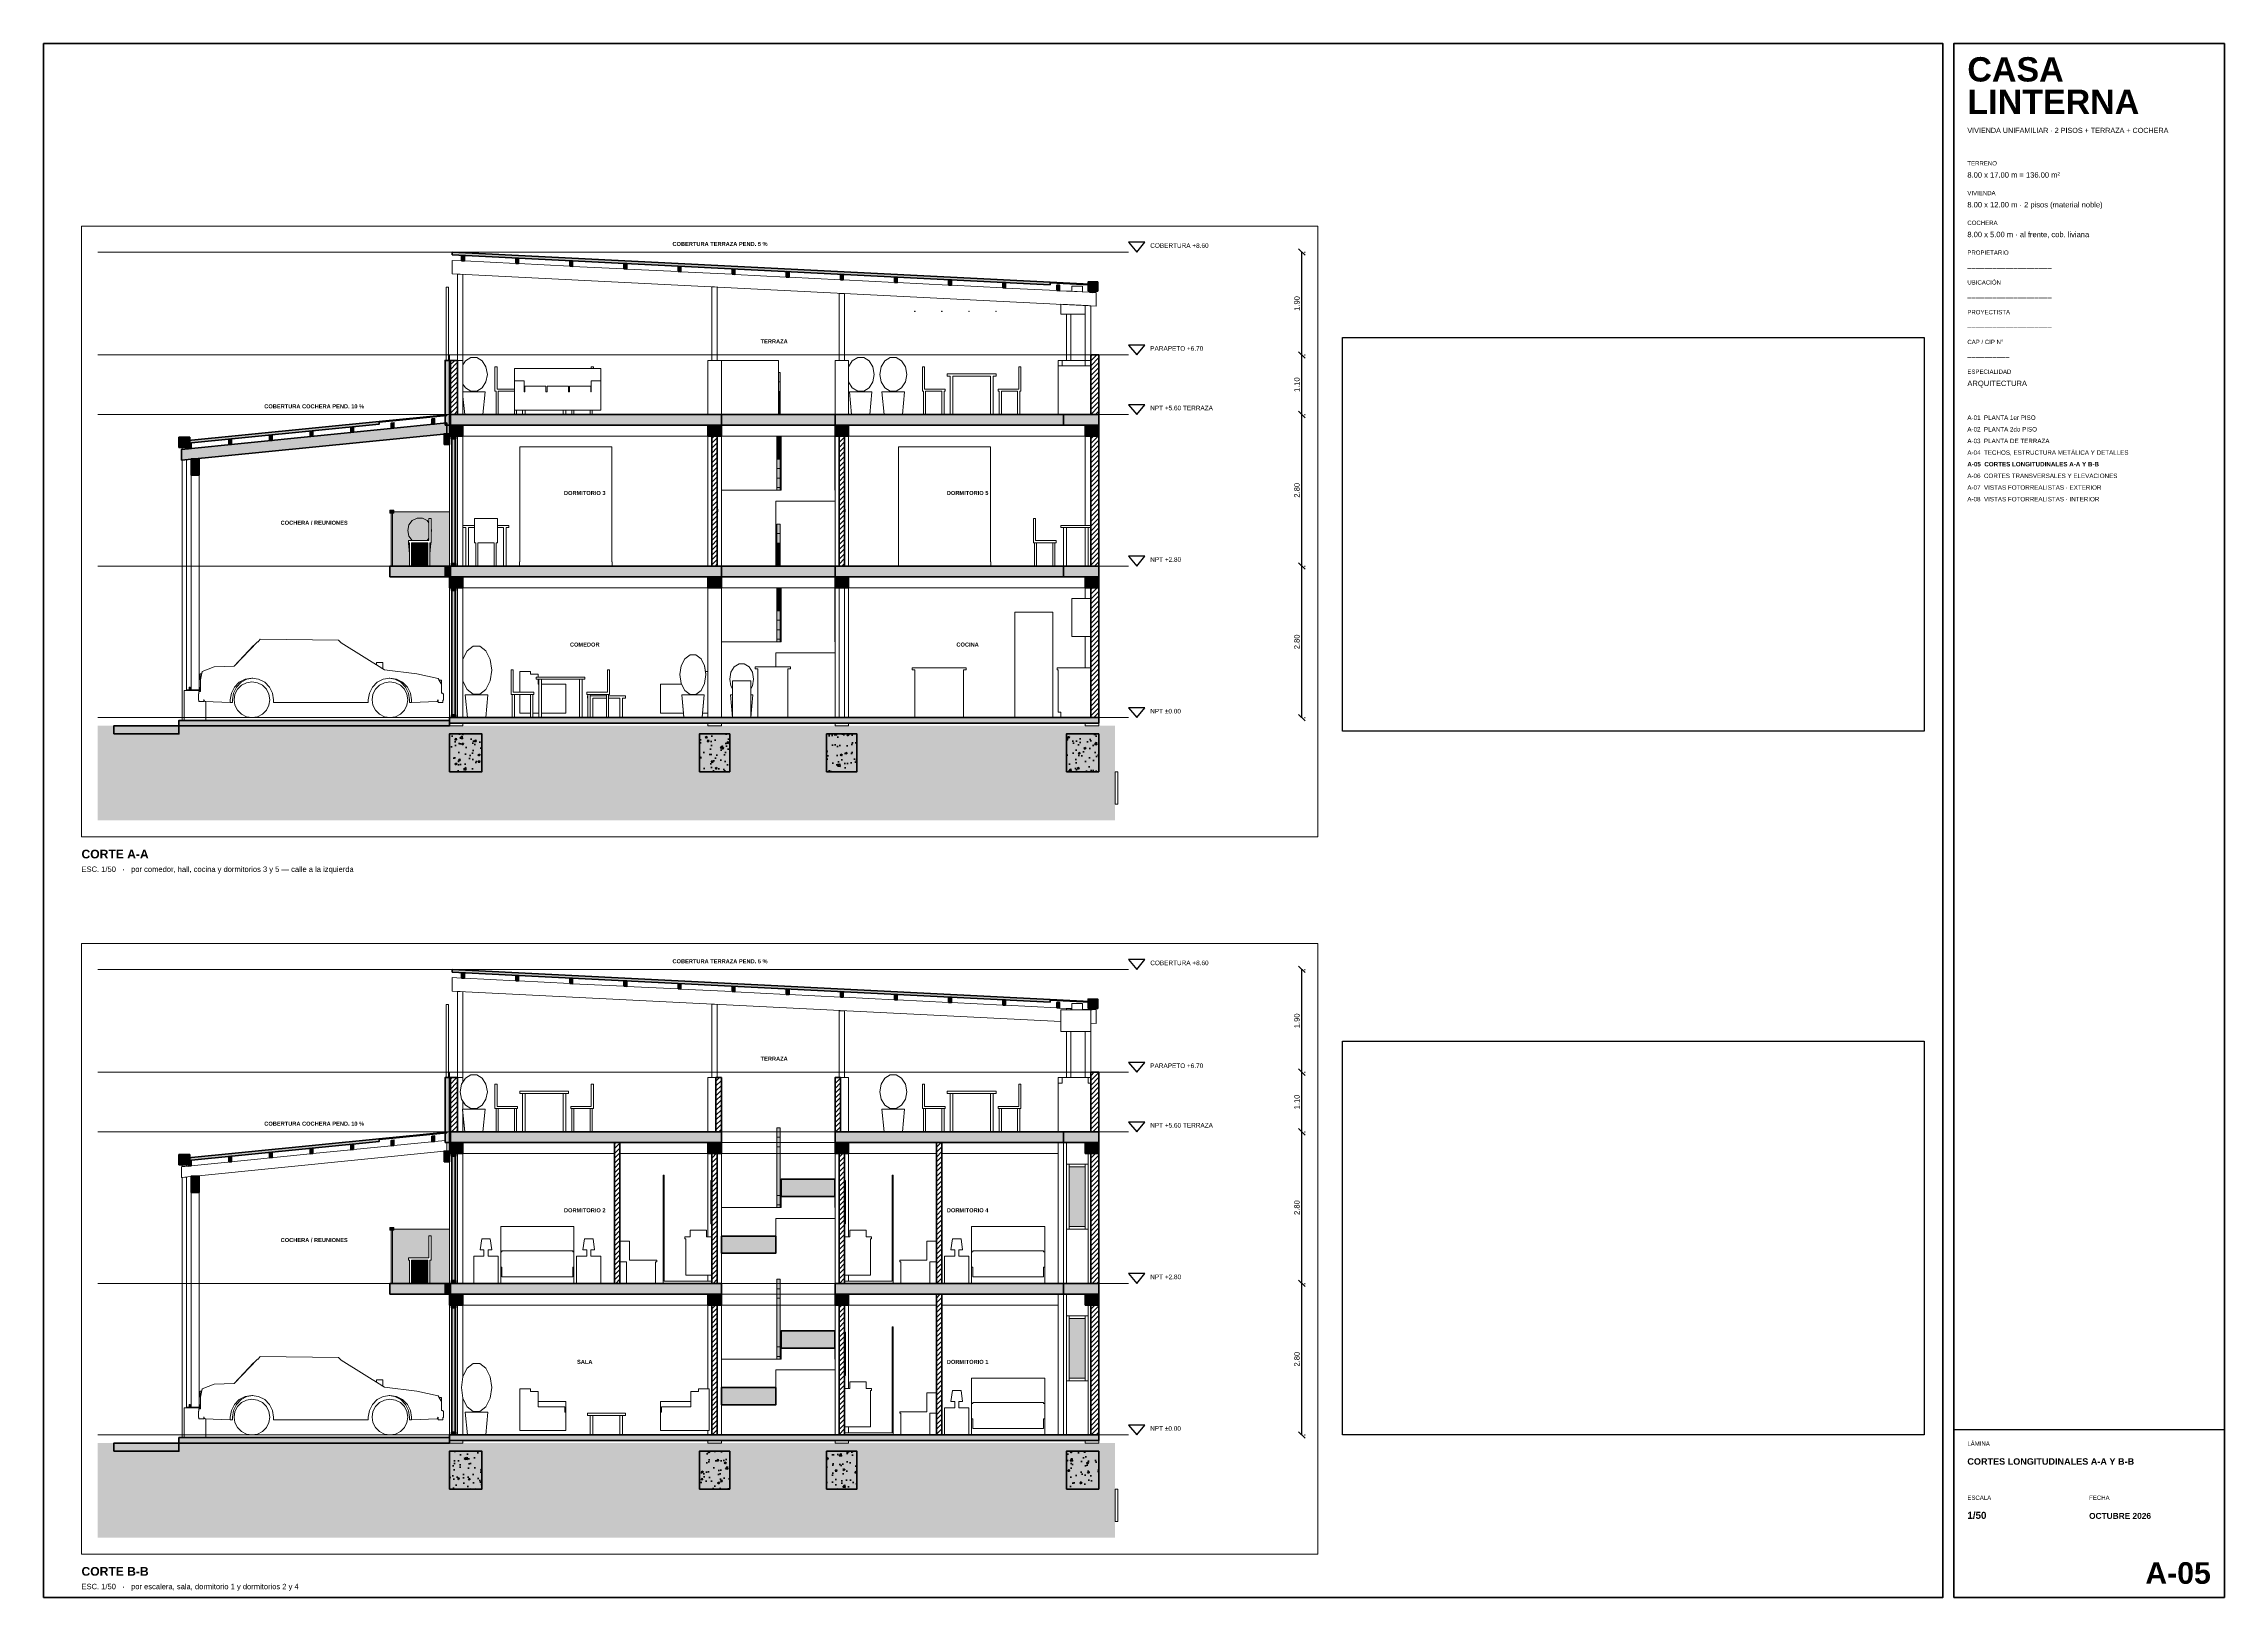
# Paper-space layout 'A-05' of a CAD drawing. Header units: metres. Extents: x 25 to 831, y 10 to 584.
# The model-space entities are those that its viewports show. They can reach past a viewport. Long polylines and large blocks are cut down to what shows.
import ezdxf
from ezdxf.enums import TextEntityAlignment as Align

# ---------------------------------------------------------------- set-up
doc = ezdxf.new("R2010")
doc.units = ezdxf.units.M
doc.linetypes.add('DASHED', pattern=[1.524, 1.27, -0.254])
for name, color, linetype, lineweight in [('A-CORTE', 7, 'CONTINUOUS', 50), ('A-COTA', 1, 'CONTINUOUS', 15), ('A-PROYECCION', 9, 'DASHED', 15), ('A-ROTULO', 7, 'CONTINUOUS', 25), ('A-SIMBOLO', 6, 'CONTINUOUS', 25), ('A-TERRENO', 32, 'CONTINUOUS', 35), ('A-TEXTO', 7, 'CONTINUOUS', 20), ('A-VISTA', 8, 'CONTINUOUS', 20), ('A-VISTA-LEJOS', 9, 'CONTINUOUS', 13)]:
    doc.layers.add(name, color=color, linetype=linetype, lineweight=lineweight)
doc.styles.add('PLANO', font='arial.ttf')
doc.styles.add('PLANO-B', font='arialbd.ttf')
doc.dimstyles.new('COTA-50', dxfattribs={"dimtxt": 0.1, "dimasz": 2.5, "dimexe": 0.06, "dimexo": 0.05, "dimgap": 0.04, "dimtad": 1, "dimzin": 0, "dimdsep": 46, "dimtxsty": 'PLANO', "dimtsz": 0.06, "dimcen": 2.5, "dimclrd": 1, "dimclre": 1, "dimazin": 3, "dimtfac": 1, "dimtmove": 0, "dimatfit": 3})
picture_1 = doc.add_image_def('image1.png', size_in_pixel=(2125, 1438))
picture_2 = doc.add_image_def('image2.png', size_in_pixel=(2125, 1438))

msp = doc.modelspace()

# ---------------------------------------------------------------- hatches: boundary and pattern name
at = {"layer": 'A-CORTE', "true_color": 0x2b3036}
h = msp.add_hatch(color=7, dxfattribs=at)
h.dxf.hatch_style = 1
h.paths.add_polyline_path([(5.05, -26.453), (16.1, -27.005), (16.1, -26.955), (5.05, -26.402)])
at = {"layer": 'A-CORTE', "true_color": 0x24435c}
h = msp.add_hatch(color=7, dxfattribs=at)
h.dxf.hatch_style = 1
h.paths.add_polyline_path([(5.225, -26.561), (5.275, -26.564), (5.275, -26.464), (5.225, -26.461)])
h = msp.add_hatch(color=7, dxfattribs=at)
h.dxf.hatch_style = 1
h.paths.add_polyline_path([(6.225, -26.611), (6.275, -26.614), (6.275, -26.514), (6.225, -26.511)])
h = msp.add_hatch(color=7, dxfattribs=at)
h.dxf.hatch_style = 1
h.paths.add_polyline_path([(7.225, -26.661), (7.275, -26.664), (7.275, -26.564), (7.225, -26.561)])
at = {"layer": 'A-CORTE', "true_color": 0x2b3036}
h = msp.add_hatch(color=7, dxfattribs=at)
h.dxf.hatch_style = 1
h.paths.add_polyline_path([(31.05, -26.453), (42.1, -27.005), (42.1, -26.955), (31.05, -26.402)])
at = {"layer": 'A-CORTE', "true_color": 0x24435c}
h = msp.add_hatch(color=7, dxfattribs=at)
h.dxf.hatch_style = 1
h.paths.add_polyline_path([(31.225, -26.561), (31.275, -26.564), (31.275, -26.464), (31.225, -26.461)])
h = msp.add_hatch(color=7, dxfattribs=at)
h.dxf.hatch_style = 1
h.paths.add_polyline_path([(32.225, -26.611), (32.275, -26.614), (32.275, -26.514), (32.225, -26.511)])
h = msp.add_hatch(color=7, dxfattribs=at)
h.dxf.hatch_style = 1
h.paths.add_polyline_path([(33.225, -26.661), (33.275, -26.664), (33.275, -26.564), (33.225, -26.561)])
h = msp.add_hatch(color=7, dxfattribs=at)
h.dxf.hatch_style = 1
h.paths.add_polyline_path([(8.225, -26.711), (8.275, -26.714), (8.275, -26.614), (8.225, -26.611)])
h = msp.add_hatch(color=7, dxfattribs=at)
h.dxf.hatch_style = 1
h.paths.add_polyline_path([(9.225, -26.761), (9.275, -26.764), (9.275, -26.664), (9.225, -26.661)])
h = msp.add_hatch(color=7, dxfattribs=at)
h.dxf.hatch_style = 1
h.paths.add_polyline_path([(10.225, -26.811), (10.275, -26.814), (10.275, -26.714), (10.225, -26.711)])
h = msp.add_hatch(color=7, dxfattribs=at)
h.dxf.hatch_style = 1
h.paths.add_polyline_path([(11.225, -26.861), (11.275, -26.864), (11.275, -26.764), (11.225, -26.761)])
h = msp.add_hatch(color=7, dxfattribs=at)
h.dxf.hatch_style = 1
h.paths.add_polyline_path([(12.225, -26.911), (12.275, -26.914), (12.275, -26.814), (12.225, -26.811)])
h = msp.add_hatch(color=7, dxfattribs=at)
h.dxf.hatch_style = 1
h.paths.add_polyline_path([(13.225, -26.961), (13.275, -26.964), (13.275, -26.864), (13.225, -26.861)])
h = msp.add_hatch(color=7, dxfattribs=at)
h.dxf.hatch_style = 1
h.paths.add_polyline_path([(14.225, -27.011), (14.275, -27.014), (14.275, -26.914), (14.225, -26.911)])
h = msp.add_hatch(color=7, dxfattribs=at)
h.dxf.hatch_style = 1
h.paths.add_polyline_path([(15.225, -27.061), (15.275, -27.064), (15.275, -26.964), (15.225, -26.961)])
at = {"layer": 'A-CORTE', "true_color": 0x2b3036}
h = msp.add_hatch(color=7, dxfattribs=at)
h.dxf.hatch_style = 1
h.paths.add_polyline_path([(16.1, -26.967), (16.95, -27.009), (16.95, -26.998), (16.1, -26.955)])
at = {"layer": 'A-CORTE', "true_color": 0x8f979e}
h = msp.add_hatch(color=7, dxfattribs=at)
h.dxf.hatch_style = 1
h.paths.add_polyline_path([(16.8, -27.12), (16.98, -27.12), (16.98, -26.95), (16.8, -26.95)])
at = {"layer": 'A-CORTE', "true_color": 0x24435c}
h = msp.add_hatch(color=7, dxfattribs=at)
h.dxf.hatch_style = 1
h.paths.add_polyline_path([(34.225, -26.711), (34.275, -26.714), (34.275, -26.614), (34.225, -26.611)])
h = msp.add_hatch(color=7, dxfattribs=at)
h.dxf.hatch_style = 1
h.paths.add_polyline_path([(35.225, -26.761), (35.275, -26.764), (35.275, -26.664), (35.225, -26.661)])
h = msp.add_hatch(color=7, dxfattribs=at)
h.dxf.hatch_style = 1
h.paths.add_polyline_path([(36.225, -26.811), (36.275, -26.814), (36.275, -26.714), (36.225, -26.711)])
h = msp.add_hatch(color=7, dxfattribs=at)
h.dxf.hatch_style = 1
h.paths.add_polyline_path([(37.225, -26.861), (37.275, -26.864), (37.275, -26.764), (37.225, -26.761)])
h = msp.add_hatch(color=7, dxfattribs=at)
h.dxf.hatch_style = 1
h.paths.add_polyline_path([(38.225, -26.911), (38.275, -26.914), (38.275, -26.814), (38.225, -26.811)])
h = msp.add_hatch(color=7, dxfattribs=at)
h.dxf.hatch_style = 1
h.paths.add_polyline_path([(39.225, -26.961), (39.275, -26.964), (39.275, -26.864), (39.225, -26.861)])
h = msp.add_hatch(color=7, dxfattribs=at)
h.dxf.hatch_style = 1
h.paths.add_polyline_path([(40.225, -27.011), (40.275, -27.014), (40.275, -26.914), (40.225, -26.911)])
h = msp.add_hatch(color=7, dxfattribs=at)
h.dxf.hatch_style = 1
h.paths.add_polyline_path([(41.225, -27.061), (41.275, -27.064), (41.275, -26.964), (41.225, -26.961)])
at = {"layer": 'A-CORTE', "true_color": 0x2b3036}
h = msp.add_hatch(color=7, dxfattribs=at)
h.dxf.hatch_style = 1
h.paths.add_polyline_path([(42.1, -26.967), (42.95, -27.009), (42.95, -26.998), (42.1, -26.955)])
at = {"layer": 'A-CORTE', "true_color": 0x8f979e}
h = msp.add_hatch(color=7, dxfattribs=at)
h.dxf.hatch_style = 1
h.paths.add_polyline_path([(42.8, -27.12), (42.98, -27.12), (42.98, -26.95), (42.8, -26.95)])
at = {"layer": 'A-CORTE', "true_color": 0x24435c}
h = msp.add_hatch(color=7, dxfattribs=at)
h.dxf.hatch_style = 1
h.paths.add_polyline_path([(16.225, -27.111), (16.275, -27.114), (16.275, -27.014), (16.225, -27.011)])
h = msp.add_hatch(color=7, dxfattribs=at)
h.dxf.hatch_style = 1
h.paths.add_polyline_path([(16.825, -27.141), (16.875, -27.144), (16.875, -27.044), (16.825, -27.041)])
h = msp.add_hatch(color=7, dxfattribs=at)
h.dxf.hatch_style = 1
h.paths.add_polyline_path([(42.225, -27.111), (42.275, -27.114), (42.275, -27.014), (42.225, -27.011)])
h = msp.add_hatch(color=7, dxfattribs=at)
h.dxf.hatch_style = 1
h.paths.add_polyline_path([(42.825, -27.141), (42.875, -27.144), (42.875, -27.044), (42.825, -27.041)])
at = {"layer": 'A-CORTE', "true_color": 0x7a7772}
h = msp.add_hatch(color=7, dxfattribs=at)
h.dxf.hatch_style = 1
h.paths.add_polyline_path([(4.92, -29.6), (5.02, -29.6), (5.02, -28.4), (4.92, -28.4)])
at = {"layer": 'A-CORTE'}
h = msp.add_hatch(dxfattribs=at)
h.set_pattern_fill('ANSI31', color=8, scale=0.02)
h.paths.add_polyline_path([(5, -29.4), (5.15, -29.4), (5.15, -28.4), (5, -28.4)])
h = msp.add_hatch(dxfattribs=at)
h.set_pattern_fill('ANSI31', color=8, scale=0.02)
h.paths.add_polyline_path([(16.85, -29.4), (17, -29.4), (17, -28.3), (16.85, -28.3)])
at = {"layer": 'A-CORTE', "true_color": 0x7a7772}
h = msp.add_hatch(color=7, dxfattribs=at)
h.dxf.hatch_style = 1
h.paths.add_polyline_path([(30.92, -29.6), (31.02, -29.6), (31.02, -28.4), (30.92, -28.4)])
at = {"layer": 'A-CORTE'}
h = msp.add_hatch(dxfattribs=at)
h.set_pattern_fill('ANSI31', color=8, scale=0.02)
h.paths.add_polyline_path([(31, -29.4), (31.15, -29.4), (31.15, -28.4), (31, -28.4)])
h = msp.add_hatch(dxfattribs=at)
h.set_pattern_fill('ANSI31', color=8, scale=0.02)
h.paths.add_polyline_path([(35.925, -29.4), (36.025, -29.4), (36.025, -28.4), (35.925, -28.4)])
h = msp.add_hatch(dxfattribs=at)
h.set_pattern_fill('ANSI31', color=8, scale=0.02)
h.paths.add_polyline_path([(38.125, -29.4), (38.225, -29.4), (38.225, -28.4), (38.125, -28.4)])
h = msp.add_hatch(dxfattribs=at)
h.set_pattern_fill('ANSI31', color=8, scale=0.02)
h.paths.add_polyline_path([(42.85, -29.4), (43, -29.4), (43, -28.3), (42.85, -28.3)])
at = {"layer": 'A-CORTE', "true_color": 0x2b3036}
h = msp.add_hatch(color=7, dxfattribs=at)
h.dxf.hatch_style = 1
h.paths.add_polyline_path([(3.7, -29.542), (4.95, -29.417), (4.95, -29.405), (3.7, -29.53)])
at = {"layer": 'A-CORTE', "true_color": 0x5a5a5a}
h = msp.add_hatch(color=7, dxfattribs=at)
h.dxf.hatch_style = 1
h.paths.add_polyline_path([(5, -29.6), (10.025, -29.6), (10.025, -29.4), (5, -29.4)])
h = msp.add_hatch(color=7, dxfattribs=at)
h.dxf.hatch_style = 1
h.paths.add_polyline_path([(10.025, -29.6), (12.125, -29.6), (12.125, -29.4), (10.025, -29.4)])
h = msp.add_hatch(color=7, dxfattribs=at)
h.dxf.hatch_style = 1
h.paths.add_polyline_path([(12.125, -29.6), (16.35, -29.6), (16.35, -29.4), (12.125, -29.4)])
h = msp.add_hatch(color=7, dxfattribs=at)
h.dxf.hatch_style = 1
h.paths.add_polyline_path([(16.35, -29.6), (17, -29.6), (17, -29.4), (16.35, -29.4)])
at = {"layer": 'A-CORTE', "true_color": 0x2b3036}
h = msp.add_hatch(color=7, dxfattribs=at)
h.dxf.hatch_style = 1
h.paths.add_polyline_path([(29.7, -29.542), (30.95, -29.417), (30.95, -29.405), (29.7, -29.53)])
at = {"layer": 'A-CORTE', "true_color": 0x5a5a5a}
h = msp.add_hatch(color=7, dxfattribs=at)
h.dxf.hatch_style = 1
h.paths.add_polyline_path([(31, -29.6), (36.025, -29.6), (36.025, -29.4), (31, -29.4)])
h = msp.add_hatch(color=7, dxfattribs=at)
h.dxf.hatch_style = 1
h.paths.add_polyline_path([(38.125, -29.6), (42.35, -29.6), (42.35, -29.4), (38.125, -29.4)])
h = msp.add_hatch(color=7, dxfattribs=at)
h.dxf.hatch_style = 1
h.paths.add_polyline_path([(42.35, -29.6), (43, -29.6), (43, -29.4), (42.35, -29.4)])
at = {"layer": 'A-CORTE', "true_color": 0x8f979e}
h = msp.add_hatch(color=7, dxfattribs=at)
h.dxf.hatch_style = 1
h.paths.add_polyline_path([(0, -30.01), (0.2, -30.01), (0.2, -29.82), (0, -29.82)])
at = {"layer": 'A-CORTE', "true_color": 0x2b3036}
h = msp.add_hatch(color=7, dxfattribs=at)
h.dxf.hatch_style = 1
h.paths.add_polyline_path([(0.05, -29.945), (3.7, -29.58), (3.7, -29.53), (0.05, -29.895)])
at = {"layer": 'A-CORTE', "true_color": 0x24435c}
h = msp.add_hatch(color=7, dxfattribs=at)
h.dxf.hatch_style = 1
h.paths.add_polyline_path([(0.05, -30.245), (4.95, -29.755), (4.95, -29.555), (0.05, -30.045)])
h = msp.add_hatch(color=7, dxfattribs=at)
h.dxf.hatch_style = 1
h.paths.add_polyline_path([(1.675, -29.883), (1.725, -29.878), (1.725, -29.777), (1.675, -29.782)])
h = msp.add_hatch(color=7, dxfattribs=at)
h.dxf.hatch_style = 1
h.paths.add_polyline_path([(2.425, -29.808), (2.475, -29.803), (2.475, -29.703), (2.425, -29.707)])
h = msp.add_hatch(color=7, dxfattribs=at)
h.dxf.hatch_style = 1
h.paths.add_polyline_path([(3.175, -29.733), (3.225, -29.727), (3.225, -29.628), (3.175, -29.633)])
h = msp.add_hatch(color=7, dxfattribs=at)
h.dxf.hatch_style = 1
h.paths.add_polyline_path([(3.925, -29.657), (3.975, -29.652), (3.975, -29.553), (3.925, -29.558)])
h = msp.add_hatch(color=7, dxfattribs=at)
h.dxf.hatch_style = 1
h.paths.add_polyline_path([(4.675, -29.582), (4.725, -29.578), (4.725, -29.477), (4.675, -29.483)])
h = msp.add_hatch(color=7, dxfattribs=at)
h.dxf.hatch_style = 1
h.paths.add_polyline_path([(4.9, -29.955), (5, -29.955), (5, -29.755), (4.9, -29.755)])
at = {"layer": 'A-CORTE'}
h = msp.add_hatch(dxfattribs=at)
h.set_pattern_fill('ANSI31', color=8, scale=0.02)
h.paths.add_polyline_path([(5, -29.8), (5.15, -29.8), (5.15, -29.6), (5, -29.6)])
at = {"layer": 'A-CORTE', "true_color": 0x5a5a5a}
h = msp.add_hatch(color=7, dxfattribs=at)
h.dxf.hatch_style = 1
h.paths.add_polyline_path([(5, -29.8), (5.25, -29.8), (5.25, -29.6), (5, -29.6)])
at = {"layer": 'A-CORTE', "true_color": 0xa8743f}
h = msp.add_hatch(color=7, dxfattribs=at)
h.dxf.hatch_style = 1
h.paths.add_polyline_path([(5.035, -29.85), (5.115, -29.85), (5.115, -29.8), (5.035, -29.8)])
h = msp.add_hatch(color=7, dxfattribs=at)
h.dxf.hatch_style = 1
h.paths.add_polyline_path([(5.045, -32.2), (5.105, -32.2), (5.105, -29.8), (5.045, -29.8)])
at = {"layer": 'A-CORTE', "true_color": 0x5a5a5a}
h = msp.add_hatch(color=7, dxfattribs=at)
h.dxf.hatch_style = 1
h.paths.add_polyline_path([(9.775, -29.8), (10.025, -29.8), (10.025, -29.6), (9.775, -29.6)])
at = {"layer": 'A-CORTE'}
h = msp.add_hatch(dxfattribs=at)
h.set_pattern_fill('ANSI31', color=8, scale=0.02)
h.paths.add_polyline_path([(9.85, -32.2), (9.95, -32.2), (9.95, -29.6), (9.85, -29.6)])
at = {"layer": 'A-CORTE', "true_color": 0x5a5a5a}
h = msp.add_hatch(color=7, dxfattribs=at)
h.dxf.hatch_style = 1
h.paths.add_polyline_path([(12.125, -29.8), (12.375, -29.8), (12.375, -29.6), (12.125, -29.6)])
at = {"layer": 'A-CORTE'}
h = msp.add_hatch(dxfattribs=at)
h.set_pattern_fill('ANSI31', color=8, scale=0.02)
h.paths.add_polyline_path([(12.2, -32.2), (12.3, -32.2), (12.3, -29.6), (12.2, -29.6)])
at = {"layer": 'A-CORTE', "true_color": 0x5a5a5a}
h = msp.add_hatch(color=7, dxfattribs=at)
h.dxf.hatch_style = 1
h.paths.add_polyline_path([(16.75, -29.8), (17, -29.8), (17, -29.6), (16.75, -29.6)])
at = {"layer": 'A-CORTE'}
h = msp.add_hatch(dxfattribs=at)
h.set_pattern_fill('ANSI31', color=8, scale=0.02)
h.paths.add_polyline_path([(16.85, -32.2), (17, -32.2), (17, -29.6), (16.85, -29.6)])
at = {"layer": 'A-CORTE', "true_color": 0x8f979e}
h = msp.add_hatch(color=7, dxfattribs=at)
h.dxf.hatch_style = 1
h.paths.add_polyline_path([(26, -30.01), (26.2, -30.01), (26.2, -29.82), (26, -29.82)])
at = {"layer": 'A-CORTE', "true_color": 0x2b3036}
h = msp.add_hatch(color=7, dxfattribs=at)
h.dxf.hatch_style = 1
h.paths.add_polyline_path([(26.05, -29.945), (29.7, -29.58), (29.7, -29.53), (26.05, -29.895)])
at = {"layer": 'A-CORTE', "true_color": 0x24435c}
h = msp.add_hatch(color=7, dxfattribs=at)
h.dxf.hatch_style = 1
h.paths.add_polyline_path([(27.675, -29.883), (27.725, -29.878), (27.725, -29.777), (27.675, -29.782)])
h = msp.add_hatch(color=7, dxfattribs=at)
h.dxf.hatch_style = 1
h.paths.add_polyline_path([(28.425, -29.808), (28.475, -29.803), (28.475, -29.703), (28.425, -29.707)])
h = msp.add_hatch(color=7, dxfattribs=at)
h.dxf.hatch_style = 1
h.paths.add_polyline_path([(29.175, -29.733), (29.225, -29.727), (29.225, -29.628), (29.175, -29.633)])
h = msp.add_hatch(color=7, dxfattribs=at)
h.dxf.hatch_style = 1
h.paths.add_polyline_path([(29.925, -29.657), (29.975, -29.652), (29.975, -29.553), (29.925, -29.558)])
h = msp.add_hatch(color=7, dxfattribs=at)
h.dxf.hatch_style = 1
h.paths.add_polyline_path([(30.675, -29.582), (30.725, -29.578), (30.725, -29.477), (30.675, -29.483)])
h = msp.add_hatch(color=7, dxfattribs=at)
h.dxf.hatch_style = 1
h.paths.add_polyline_path([(30.9, -29.955), (31, -29.955), (31, -29.755), (30.9, -29.755)])
at = {"layer": 'A-CORTE'}
h = msp.add_hatch(dxfattribs=at)
h.set_pattern_fill('ANSI31', color=8, scale=0.02)
h.paths.add_polyline_path([(31, -29.8), (31.15, -29.8), (31.15, -29.6), (31, -29.6)])
at = {"layer": 'A-CORTE', "true_color": 0x5a5a5a}
h = msp.add_hatch(color=7, dxfattribs=at)
h.dxf.hatch_style = 1
h.paths.add_polyline_path([(31, -29.8), (31.25, -29.8), (31.25, -29.6), (31, -29.6)])
at = {"layer": 'A-CORTE', "true_color": 0xa8743f}
h = msp.add_hatch(color=7, dxfattribs=at)
h.dxf.hatch_style = 1
h.paths.add_polyline_path([(31.035, -29.85), (31.115, -29.85), (31.115, -29.8), (31.035, -29.8)])
h = msp.add_hatch(color=7, dxfattribs=at)
h.dxf.hatch_style = 1
h.paths.add_polyline_path([(31.045, -32.2), (31.105, -32.2), (31.105, -29.8), (31.045, -29.8)])
at = {"layer": 'A-CORTE'}
h = msp.add_hatch(dxfattribs=at)
h.set_pattern_fill('ANSI31', color=8, scale=0.02)
h.paths.add_polyline_path([(34.05, -32.2), (34.15, -32.2), (34.15, -29.6), (34.05, -29.6)])
at = {"layer": 'A-CORTE', "true_color": 0x5a5a5a}
h = msp.add_hatch(color=7, dxfattribs=at)
h.dxf.hatch_style = 1
h.paths.add_polyline_path([(35.775, -29.8), (36.025, -29.8), (36.025, -29.6), (35.775, -29.6)])
at = {"layer": 'A-CORTE'}
h = msp.add_hatch(dxfattribs=at)
h.set_pattern_fill('ANSI31', color=8, scale=0.02)
h.paths.add_polyline_path([(35.85, -32.2), (35.95, -32.2), (35.95, -29.6), (35.85, -29.6)])
at = {"layer": 'A-CORTE', "true_color": 0x5a5a5a}
h = msp.add_hatch(color=7, dxfattribs=at)
h.dxf.hatch_style = 1
h.paths.add_polyline_path([(38.125, -29.8), (38.375, -29.8), (38.375, -29.6), (38.125, -29.6)])
at = {"layer": 'A-CORTE'}
h = msp.add_hatch(dxfattribs=at)
h.set_pattern_fill('ANSI31', color=8, scale=0.02)
h.paths.add_polyline_path([(38.2, -32.2), (38.3, -32.2), (38.3, -29.6), (38.2, -29.6)])
h = msp.add_hatch(dxfattribs=at)
h.set_pattern_fill('ANSI31', color=8, scale=0.02)
h.paths.add_polyline_path([(40, -32.2), (40.1, -32.2), (40.1, -29.6), (40, -29.6)])
at = {"layer": 'A-CORTE', "true_color": 0x5a5a5a}
h = msp.add_hatch(color=7, dxfattribs=at)
h.dxf.hatch_style = 1
h.paths.add_polyline_path([(42.75, -29.8), (43, -29.8), (43, -29.6), (42.75, -29.6)])
at = {"layer": 'A-CORTE'}
h = msp.add_hatch(dxfattribs=at)
h.set_pattern_fill('ANSI31', color=8, scale=0.02)
h.paths.add_polyline_path([(42.85, -32.2), (43, -32.2), (43, -29.6), (42.85, -29.6)])
at = {"layer": 'A-CORTE', "true_color": 0x24435c}
h = msp.add_hatch(color=7, dxfattribs=at)
h.dxf.hatch_style = 1
h.paths.add_polyline_path([(0.175, -30.032), (0.225, -30.027), (0.225, -29.928), (0.175, -29.933)])
h = msp.add_hatch(color=7, dxfattribs=at)
h.dxf.hatch_style = 1
h.paths.add_polyline_path([(0.225, -30.52), (0.375, -30.52), (0.375, -30.22), (0.225, -30.22)])
h = msp.add_hatch(color=7, dxfattribs=at)
h.dxf.hatch_style = 1
h.paths.add_polyline_path([(0.925, -29.957), (0.975, -29.953), (0.975, -29.852), (0.925, -29.858)])
h = msp.add_hatch(color=7, dxfattribs=at)
h.dxf.hatch_style = 1
h.paths.add_polyline_path([(26.175, -30.032), (26.225, -30.027), (26.225, -29.928), (26.175, -29.933)])
h = msp.add_hatch(color=7, dxfattribs=at)
h.dxf.hatch_style = 1
h.paths.add_polyline_path([(26.225, -30.52), (26.375, -30.52), (26.375, -30.22), (26.225, -30.22)])
h = msp.add_hatch(color=7, dxfattribs=at)
h.dxf.hatch_style = 1
h.paths.add_polyline_path([(26.925, -29.957), (26.975, -29.953), (26.975, -29.852), (26.925, -29.858)])
at = {"layer": 'A-CORTE', "true_color": 0x5a5a5a}
h = msp.add_hatch(color=7, dxfattribs=at)
h.dxf.hatch_style = 1
h.paths.add_polyline_path([(37.13, -30.595), (38.12, -30.595), (38.12, -30.275), (37.13, -30.275)])
h = msp.add_hatch(color=7, dxfattribs=at)
h.dxf.hatch_style = 1
h.paths.add_polyline_path([(36.03, -31.645), (37.03, -31.645), (37.03, -31.325), (36.03, -31.325)])
h = msp.add_hatch(color=7, dxfattribs=at)
h.dxf.hatch_style = 1
h.paths.add_polyline_path([(3.9, -32.4), (5, -32.4), (5, -32.2), (3.9, -32.2)])
at = {"layer": 'A-CORTE', "true_color": 0x7a7772}
h = msp.add_hatch(color=7, dxfattribs=at)
h.dxf.hatch_style = 1
h.paths.add_polyline_path([(4.92, -32.4), (5.02, -32.4), (5.02, -32.2), (4.92, -32.2)])
at = {"layer": 'A-CORTE', "true_color": 0x5a5a5a}
h = msp.add_hatch(color=7, dxfattribs=at)
h.dxf.hatch_style = 1
h.paths.add_polyline_path([(5, -32.4), (10.025, -32.4), (10.025, -32.2), (5, -32.2)])
at = {"layer": 'A-CORTE', "true_color": 0xa8743f}
h = msp.add_hatch(color=7, dxfattribs=at)
h.dxf.hatch_style = 1
h.paths.add_polyline_path([(5.035, -32.2), (5.115, -32.2), (5.115, -32.15), (5.035, -32.15)])
at = {"layer": 'A-CORTE', "true_color": 0x5a5a5a}
h = msp.add_hatch(color=7, dxfattribs=at)
h.dxf.hatch_style = 1
h.paths.add_polyline_path([(10.025, -32.4), (12.125, -32.4), (12.125, -32.2), (10.025, -32.2)])
h = msp.add_hatch(color=7, dxfattribs=at)
h.dxf.hatch_style = 1
h.paths.add_polyline_path([(12.125, -32.4), (16.35, -32.4), (16.35, -32.2), (12.125, -32.2)])
h = msp.add_hatch(color=7, dxfattribs=at)
h.dxf.hatch_style = 1
h.paths.add_polyline_path([(16.35, -32.4), (17, -32.4), (17, -32.2), (16.35, -32.2)])
h = msp.add_hatch(color=7, dxfattribs=at)
h.dxf.hatch_style = 1
h.paths.add_polyline_path([(29.9, -32.4), (31, -32.4), (31, -32.2), (29.9, -32.2)])
at = {"layer": 'A-CORTE', "true_color": 0x7a7772}
h = msp.add_hatch(color=7, dxfattribs=at)
h.dxf.hatch_style = 1
h.paths.add_polyline_path([(30.92, -32.4), (31.02, -32.4), (31.02, -32.2), (30.92, -32.2)])
at = {"layer": 'A-CORTE', "true_color": 0x5a5a5a}
h = msp.add_hatch(color=7, dxfattribs=at)
h.dxf.hatch_style = 1
h.paths.add_polyline_path([(31, -32.4), (36.025, -32.4), (36.025, -32.2), (31, -32.2)])
at = {"layer": 'A-CORTE', "true_color": 0xa8743f}
h = msp.add_hatch(color=7, dxfattribs=at)
h.dxf.hatch_style = 1
h.paths.add_polyline_path([(31.035, -32.2), (31.115, -32.2), (31.115, -32.15), (31.035, -32.15)])
at = {"layer": 'A-CORTE', "true_color": 0x5a5a5a}
h = msp.add_hatch(color=7, dxfattribs=at)
h.dxf.hatch_style = 1
h.paths.add_polyline_path([(38.125, -32.4), (42.35, -32.4), (42.35, -32.2), (38.125, -32.2)])
h = msp.add_hatch(color=7, dxfattribs=at)
h.dxf.hatch_style = 1
h.paths.add_polyline_path([(42.35, -32.4), (43, -32.4), (43, -32.2), (42.35, -32.2)])
at = {"layer": 'A-CORTE'}
h = msp.add_hatch(dxfattribs=at)
h.set_pattern_fill('ANSI31', color=8, scale=0.02)
h.paths.add_polyline_path([(5, -32.6), (5.15, -32.6), (5.15, -32.4), (5, -32.4)])
at = {"layer": 'A-CORTE', "true_color": 0x5a5a5a}
h = msp.add_hatch(color=7, dxfattribs=at)
h.dxf.hatch_style = 1
h.paths.add_polyline_path([(5, -32.6), (5.25, -32.6), (5.25, -32.4), (5, -32.4)])
at = {"layer": 'A-CORTE', "true_color": 0xa8743f}
h = msp.add_hatch(color=7, dxfattribs=at)
h.dxf.hatch_style = 1
h.paths.add_polyline_path([(5.035, -32.65), (5.115, -32.65), (5.115, -32.6), (5.035, -32.6)])
h = msp.add_hatch(color=7, dxfattribs=at)
h.dxf.hatch_style = 1
h.paths.add_polyline_path([(5.045, -35), (5.105, -35), (5.105, -32.6), (5.045, -32.6)])
at = {"layer": 'A-CORTE', "true_color": 0x5a5a5a}
h = msp.add_hatch(color=7, dxfattribs=at)
h.dxf.hatch_style = 1
h.paths.add_polyline_path([(9.775, -32.6), (10.025, -32.6), (10.025, -32.4), (9.775, -32.4)])
h = msp.add_hatch(color=7, dxfattribs=at)
h.dxf.hatch_style = 1
h.paths.add_polyline_path([(12.125, -32.6), (12.375, -32.6), (12.375, -32.4), (12.125, -32.4)])
at = {"layer": 'A-CORTE'}
h = msp.add_hatch(dxfattribs=at)
h.set_pattern_fill('ANSI31', color=8, scale=0.02)
h.paths.add_polyline_path([(12.2, -32.6), (12.3, -32.6), (12.3, -32.4), (12.2, -32.4)])
at = {"layer": 'A-CORTE', "true_color": 0x5a5a5a}
h = msp.add_hatch(color=7, dxfattribs=at)
h.dxf.hatch_style = 1
h.paths.add_polyline_path([(16.75, -32.6), (17, -32.6), (17, -32.4), (16.75, -32.4)])
at = {"layer": 'A-CORTE'}
h = msp.add_hatch(dxfattribs=at)
h.set_pattern_fill('ANSI31', color=8, scale=0.02)
h.paths.add_polyline_path([(16.85, -35), (17, -35), (17, -32.4), (16.85, -32.4)])
h = msp.add_hatch(dxfattribs=at)
h.set_pattern_fill('ANSI31', color=8, scale=0.02)
h.paths.add_polyline_path([(31, -32.6), (31.15, -32.6), (31.15, -32.4), (31, -32.4)])
at = {"layer": 'A-CORTE', "true_color": 0x5a5a5a}
h = msp.add_hatch(color=7, dxfattribs=at)
h.dxf.hatch_style = 1
h.paths.add_polyline_path([(31, -32.6), (31.25, -32.6), (31.25, -32.4), (31, -32.4)])
at = {"layer": 'A-CORTE', "true_color": 0xa8743f}
h = msp.add_hatch(color=7, dxfattribs=at)
h.dxf.hatch_style = 1
h.paths.add_polyline_path([(31.035, -32.65), (31.115, -32.65), (31.115, -32.6), (31.035, -32.6)])
h = msp.add_hatch(color=7, dxfattribs=at)
h.dxf.hatch_style = 1
h.paths.add_polyline_path([(31.045, -35), (31.105, -35), (31.105, -32.6), (31.045, -32.6)])
at = {"layer": 'A-CORTE', "true_color": 0x5a5a5a}
h = msp.add_hatch(color=7, dxfattribs=at)
h.dxf.hatch_style = 1
h.paths.add_polyline_path([(35.775, -32.6), (36.025, -32.6), (36.025, -32.4), (35.775, -32.4)])
at = {"layer": 'A-CORTE'}
h = msp.add_hatch(dxfattribs=at)
h.set_pattern_fill('ANSI31', color=8, scale=0.02)
h.paths.add_polyline_path([(35.85, -35), (35.95, -35), (35.95, -32.4), (35.85, -32.4)])
at = {"layer": 'A-CORTE', "true_color": 0x5a5a5a}
h = msp.add_hatch(color=7, dxfattribs=at)
h.dxf.hatch_style = 1
h.paths.add_polyline_path([(38.125, -32.6), (38.375, -32.6), (38.375, -32.4), (38.125, -32.4)])
at = {"layer": 'A-CORTE'}
h = msp.add_hatch(dxfattribs=at)
h.set_pattern_fill('ANSI31', color=8, scale=0.02)
h.paths.add_polyline_path([(38.2, -35), (38.3, -35), (38.3, -32.4), (38.2, -32.4)])
h = msp.add_hatch(dxfattribs=at)
h.set_pattern_fill('ANSI31', color=8, scale=0.02)
h.paths.add_polyline_path([(40, -35), (40.1, -35), (40.1, -32.4), (40, -32.4)])
at = {"layer": 'A-CORTE', "true_color": 0x5a5a5a}
h = msp.add_hatch(color=7, dxfattribs=at)
h.dxf.hatch_style = 1
h.paths.add_polyline_path([(42.75, -32.6), (43, -32.6), (43, -32.4), (42.75, -32.4)])
at = {"layer": 'A-CORTE'}
h = msp.add_hatch(dxfattribs=at)
h.set_pattern_fill('ANSI31', color=8, scale=0.02)
h.paths.add_polyline_path([(42.85, -35), (43, -35), (43, -32.4), (42.85, -32.4)])
at = {"layer": 'A-CORTE', "true_color": 0x5a5a5a}
h = msp.add_hatch(color=7, dxfattribs=at)
h.dxf.hatch_style = 1
h.paths.add_polyline_path([(37.13, -33.395), (38.12, -33.395), (38.12, -33.075), (37.13, -33.075)])
h = msp.add_hatch(color=7, dxfattribs=at)
h.dxf.hatch_style = 1
h.paths.add_polyline_path([(36.03, -34.445), (37.03, -34.445), (37.03, -34.125), (36.03, -34.125)])
h = msp.add_hatch(color=7, dxfattribs=at)
h.dxf.hatch_style = 1
h.paths.add_polyline_path([(0, -35.15), (5, -35.15), (5, -35.05), (0, -35.05)])
h = msp.add_hatch(color=7, dxfattribs=at)
h.dxf.hatch_style = 1
h.paths.add_polyline_path([(5, -35.1), (17, -35.1), (17, -35), (5, -35)])
at = {"layer": 'A-CORTE', "true_color": 0xa8743f}
h = msp.add_hatch(color=7, dxfattribs=at)
h.dxf.hatch_style = 1
h.paths.add_polyline_path([(5.035, -35), (5.115, -35), (5.115, -34.95), (5.035, -34.95)])
at = {"layer": 'A-CORTE', "true_color": 0x5a5a5a}
h = msp.add_hatch(color=7, dxfattribs=at)
h.dxf.hatch_style = 1
h.paths.add_polyline_path([(26, -35.15), (31, -35.15), (31, -35.05), (26, -35.05)])
h = msp.add_hatch(color=7, dxfattribs=at)
h.dxf.hatch_style = 1
h.paths.add_polyline_path([(31, -35.1), (43, -35.1), (43, -35), (31, -35)])
at = {"layer": 'A-CORTE', "true_color": 0xa8743f}
h = msp.add_hatch(color=7, dxfattribs=at)
h.dxf.hatch_style = 1
h.paths.add_polyline_path([(31.035, -35), (31.115, -35), (31.115, -34.95), (31.035, -34.95)])
at = {"layer": 'A-CORTE', "true_color": 0x5a5a5a}
h = msp.add_hatch(color=7, dxfattribs=at)
h.dxf.hatch_style = 1
h.paths.add_polyline_path([(-1.2, -35.3), (0, -35.3), (0, -35.15), (-1.2, -35.15)])
at = {"layer": 'A-CORTE'}
h = msp.add_hatch(dxfattribs=at)
h.set_pattern_fill('AR-CONC', color=8, scale=0.002)
h.paths.add_polyline_path([(5, -36), (5.6, -36), (5.6, -35.3), (5, -35.3)])
h = msp.add_hatch(dxfattribs=at)
h.set_pattern_fill('AR-CONC', color=8, scale=0.002)
h.paths.add_polyline_path([(9.62, -36), (10.18, -36), (10.18, -35.3), (9.62, -35.3)])
h = msp.add_hatch(dxfattribs=at)
h.set_pattern_fill('AR-CONC', color=8, scale=0.002)
h.paths.add_polyline_path([(11.97, -36), (12.53, -36), (12.53, -35.3), (11.97, -35.3)])
h = msp.add_hatch(dxfattribs=at)
h.set_pattern_fill('AR-CONC', color=8, scale=0.002)
h.paths.add_polyline_path([(16.4, -36), (17, -36), (17, -35.3), (16.4, -35.3)])
at = {"layer": 'A-CORTE', "true_color": 0x5a5a5a}
h = msp.add_hatch(color=7, dxfattribs=at)
h.dxf.hatch_style = 1
h.paths.add_polyline_path([(24.8, -35.3), (26, -35.3), (26, -35.15), (24.8, -35.15)])
at = {"layer": 'A-CORTE'}
h = msp.add_hatch(dxfattribs=at)
h.set_pattern_fill('AR-CONC', color=8, scale=0.002)
h.paths.add_polyline_path([(31, -36), (31.6, -36), (31.6, -35.3), (31, -35.3)])
h = msp.add_hatch(dxfattribs=at)
h.set_pattern_fill('AR-CONC', color=8, scale=0.002)
h.paths.add_polyline_path([(35.62, -36), (36.18, -36), (36.18, -35.3), (35.62, -35.3)])
h = msp.add_hatch(dxfattribs=at)
h.set_pattern_fill('AR-CONC', color=8, scale=0.002)
h.paths.add_polyline_path([(37.97, -36), (38.53, -36), (38.53, -35.3), (37.97, -35.3)])
h = msp.add_hatch(dxfattribs=at)
h.set_pattern_fill('AR-CONC', color=8, scale=0.002)
h.paths.add_polyline_path([(42.4, -36), (43, -36), (43, -35.3), (42.4, -35.3)])
at = {"layer": 'A-TERRENO'}
h = msp.add_hatch(dxfattribs=at)
h.set_pattern_fill('EARTH', color=32, scale=0.03)
h.paths.add_polyline_path([(17.3, -36.9), (17.3, -35.15), (-1.5, -35.15), (-1.5, -36.9)])
h = msp.add_hatch(dxfattribs=at)
h.set_pattern_fill('EARTH', color=32, scale=0.03)
h.paths.add_polyline_path([(43.3, -36.9), (43.3, -35.15), (24.5, -35.15), (24.5, -36.9)])
at = {"layer": 'A-VISTA', "true_color": 0xeef6f9}
h = msp.add_hatch(color=7, dxfattribs=at)
h.dxf.hatch_style = 1
h.paths.add_polyline_path([(11.11, -28.625), (11.11, -29.4), (11.08, -29.4), (11.08, -28.625)])
h = msp.add_hatch(color=7, dxfattribs=at)
h.dxf.hatch_style = 1
h.paths.add_polyline_path([(11.11, -28.8), (11.11, -29.4), (11.08, -29.4), (11.08, -28.8)])
h = msp.add_hatch(color=7, dxfattribs=at)
h.dxf.hatch_style = 1
h.paths.add_polyline_path([(11.11, -28.975), (11.11, -29.4), (11.08, -29.4), (11.08, -28.975)])
at = {"layer": 'A-VISTA', "true_color": 0xd7ebf3}
h = msp.add_hatch(color=7, dxfattribs=at)
h.dxf.hatch_style = 1
h.paths.add_polyline_path([(37.05, -30.575), (37.11, -30.575), (37.11, -29.325), (37.05, -29.325)])
at = {"layer": 'A-VISTA', "true_color": 0xeef6f9}
h = msp.add_hatch(color=7, dxfattribs=at)
h.dxf.hatch_style = 1
h.paths.add_polyline_path([(11.11, -29.875), (11.05, -29.875), (11.05, -29.8), (11.11, -29.8)])
h = msp.add_hatch(color=7, dxfattribs=at)
h.dxf.hatch_style = 1
h.paths.add_polyline_path([(11.11, -30.05), (11.05, -30.05), (11.05, -29.8), (11.11, -29.8)])
h = msp.add_hatch(color=7, dxfattribs=at)
h.dxf.hatch_style = 1
h.paths.add_polyline_path([(11.11, -30.225), (11.05, -30.225), (11.05, -29.8), (11.11, -29.8)])
h = msp.add_hatch(color=7, dxfattribs=at)
h.dxf.hatch_style = 1
h.paths.add_polyline_path([(37.05, -29.5), (37.11, -29.5), (37.11, -30.75), (37.05, -30.75)])
h = msp.add_hatch(color=7, dxfattribs=at)
h.dxf.hatch_style = 1
h.paths.add_polyline_path([(37.05, -29.675), (37.11, -29.675), (37.11, -30.8), (37.05, -30.8)])
h = msp.add_hatch(color=7, dxfattribs=at)
h.dxf.hatch_style = 1
h.paths.add_polyline_path([(42.75, -31.15), (42.45, -31.15), (42.45, -30.05), (42.75, -30.05)])
at = {"layer": 'A-VISTA', "true_color": 0xd7ebf3}
h = msp.add_hatch(color=7, dxfattribs=at)
h.dxf.hatch_style = 1
h.paths.add_polyline_path([(3.9, -31.22), (3.97, -31.22), (3.97, -31.17), (3.9, -31.17)])
h = msp.add_hatch(color=7, dxfattribs=at)
h.dxf.hatch_style = 1
h.paths.add_polyline_path([(3.92, -32.2), (3.95, -32.2), (3.95, -31.2), (3.92, -31.2)])
at = {"layer": 'A-VISTA', "true_color": 0xeef6f9}
h = msp.add_hatch(color=7, dxfattribs=at)
h.dxf.hatch_style = 1
h.paths.add_polyline_path([(3.92, -32.2), (3.92, -31.2), (5, -31.2), (5, -32.2), (4.92, -32.2), (4.64, -32.2), (4.64, -31.77), (4.66, -31.77), (4.66, -31.73), (4.66, -31.32), (4.62, -31.32), (4.62, -31.73), (4.24, -31.73), (4.24, -31.77), (4.26, -31.77), (4.26, -32.2)])
h = msp.add_hatch(color=7, dxfattribs=at)
h.dxf.hatch_style = 1
h.paths.add_polyline_path([(3.92, -32.2), (3.92, -31.2), (3.95, -31.2), (3.95, -32.2)])
h = msp.add_hatch(color=7, dxfattribs=at)
h.dxf.hatch_style = 1
h.paths.add_polyline_path([(3.92, -32.2), (3.92, -31.2), (5, -31.2), (5, -32.2), (4.92, -32.2), (4.64, -32.2), (4.64, -31.77), (4.66, -31.77), (4.66, -31.73), (4.66, -31.32), (4.62, -31.32), (4.62, -31.73), (4.24, -31.73), (4.24, -31.77), (4.26, -31.77), (4.26, -32.2)])
h = msp.add_hatch(color=7, dxfattribs=at)
h.dxf.hatch_style = 1
h.paths.add_polyline_path([(11.05, -31.425), (11.11, -31.425), (11.11, -32.2), (11.05, -32.2)])
at = {"layer": 'A-VISTA', "true_color": 0xd7ebf3}
h = msp.add_hatch(color=7, dxfattribs=at)
h.dxf.hatch_style = 1
h.paths.add_polyline_path([(29.9, -31.22), (29.97, -31.22), (29.97, -31.17), (29.9, -31.17)])
h = msp.add_hatch(color=7, dxfattribs=at)
h.dxf.hatch_style = 1
h.paths.add_polyline_path([(29.92, -32.2), (29.95, -32.2), (29.95, -31.2), (29.92, -31.2)])
at = {"layer": 'A-VISTA', "true_color": 0xeef6f9}
h = msp.add_hatch(color=7, dxfattribs=at)
h.dxf.hatch_style = 1
h.paths.add_polyline_path([(29.92, -32.2), (29.92, -31.2), (31, -31.2), (31, -32.2), (30.92, -32.2), (30.64, -32.2), (30.64, -31.77), (30.66, -31.77), (30.66, -31.73), (30.66, -31.32), (30.62, -31.32), (30.62, -31.73), (30.24, -31.73), (30.24, -31.77), (30.26, -31.77), (30.26, -32.2)])
h = msp.add_hatch(color=7, dxfattribs=at)
h.dxf.hatch_style = 1
h.paths.add_polyline_path([(4.3, -32.2), (4.3, -31.77), (4.6, -31.77), (4.6, -32.2)])
h = msp.add_hatch(color=7, dxfattribs=at)
h.dxf.hatch_style = 1
h.paths.add_polyline_path([(4.3, -32.2), (4.3, -31.77), (4.6, -31.77), (4.6, -32.2)])
h = msp.add_hatch(color=7, dxfattribs=at)
h.dxf.hatch_style = 1
h.paths.add_polyline_path([(11.05, -31.6), (11.11, -31.6), (11.11, -32.2), (11.05, -32.2)])
h = msp.add_hatch(color=7, dxfattribs=at)
h.dxf.hatch_style = 1
h.paths.add_polyline_path([(11.05, -31.775), (11.11, -31.775), (11.11, -32.2), (11.05, -32.2)])
h = msp.add_hatch(color=7, dxfattribs=at)
h.dxf.hatch_style = 1
h.paths.add_polyline_path([(30.3, -32.2), (30.3, -31.77), (30.6, -31.77), (30.6, -32.2)])
at = {"layer": 'A-VISTA', "true_color": 0xd7ebf3}
h = msp.add_hatch(color=7, dxfattribs=at)
h.dxf.hatch_style = 1
h.paths.add_polyline_path([(37.05, -33.375), (37.11, -33.375), (37.11, -32.125), (37.05, -32.125)])
at = {"layer": 'A-VISTA', "true_color": 0xeef6f9}
h = msp.add_hatch(color=7, dxfattribs=at)
h.dxf.hatch_style = 1
h.paths.add_polyline_path([(11.11, -32.675), (11.05, -32.675), (11.05, -32.6), (11.11, -32.6)])
h = msp.add_hatch(color=7, dxfattribs=at)
h.dxf.hatch_style = 1
h.paths.add_polyline_path([(11.11, -32.85), (11.05, -32.85), (11.05, -32.6), (11.11, -32.6)])
h = msp.add_hatch(color=7, dxfattribs=at)
h.dxf.hatch_style = 1
h.paths.add_polyline_path([(11.11, -33.025), (11.05, -33.025), (11.05, -32.6), (11.11, -32.6)])
h = msp.add_hatch(color=7, dxfattribs=at)
h.dxf.hatch_style = 1
h.paths.add_polyline_path([(37.05, -32.3), (37.11, -32.3), (37.11, -33.55), (37.05, -33.55)])
h = msp.add_hatch(color=7, dxfattribs=at)
h.dxf.hatch_style = 1
h.paths.add_polyline_path([(37.05, -32.475), (37.11, -32.475), (37.11, -33.6), (37.05, -33.6)])
h = msp.add_hatch(color=7, dxfattribs=at)
h.dxf.hatch_style = 1
h.paths.add_polyline_path([(42.45, -32.85), (42.75, -32.85), (42.75, -33.95), (42.45, -33.95)])
at = {"layer": 'A-VISTA-LEJOS', "true_color": 0xeef6f9}
h = msp.add_hatch(color=7, dxfattribs=at)
h.dxf.hatch_style = 1
h.paths.add_polyline_path([(11.11, -29.15), (11.11, -29.4), (11.08, -29.4), (11.08, -29.15)])
h = msp.add_hatch(color=7, dxfattribs=at)
h.dxf.hatch_style = 1
h.paths.add_polyline_path([(11.11, -29.325), (11.11, -29.4), (11.08, -29.4), (11.08, -29.325)])
h = msp.add_hatch(color=7, dxfattribs=at)
h.dxf.hatch_style = 1
h.paths.add_polyline_path([(11.11, -30.4), (11.05, -30.4), (11.05, -29.8), (11.11, -29.8)])
h = msp.add_hatch(color=7, dxfattribs=at)
h.dxf.hatch_style = 1
h.paths.add_polyline_path([(11.11, -30.575), (11.05, -30.575), (11.05, -29.8), (11.11, -29.8)])
h = msp.add_hatch(color=7, dxfattribs=at)
h.dxf.hatch_style = 1
h.paths.add_polyline_path([(11.11, -30.75), (11.05, -30.75), (11.05, -29.8), (11.11, -29.8)])
h = msp.add_hatch(color=7, dxfattribs=at)
h.dxf.hatch_style = 1
h.paths.add_polyline_path([(11.11, -30.8), (11.05, -30.8), (11.05, -29.8), (11.11, -29.8)])
h = msp.add_hatch(color=7, dxfattribs=at)
h.dxf.hatch_style = 1
h.paths.add_polyline_path([(3.92, -32.2), (3.92, -31.2), (5, -31.2), (5, -32.2), (4.92, -32.2), (4.64, -32.2), (4.64, -31.974), (4.658, -31.78), (4.645, -31.78), (4.64, -31.78), (4.64, -31.77), (4.66, -31.77), (4.66, -31.73), (4.66, -31.591), (4.67, -31.544), (4.66, -31.496), (4.66, -31.32), (4.62, -31.32), (4.62, -31.403), (4.587, -31.359), (4.499, -31.313), (4.401, -31.313), (4.313, -31.359), (4.252, -31.441), (4.23, -31.544), (4.252, -31.646), (4.313, -31.728), (4.316, -31.73), (4.24, -31.73), (4.24, -31.77), (4.26, -31.77), (4.26, -31.78), (4.255, -31.78), (4.242, -31.78), (4.26, -31.974), (4.26, -32.2)])
h = msp.add_hatch(color=7, dxfattribs=at)
h.dxf.hatch_style = 1
h.paths.add_polyline_path([(4.552, -31.78), (4.348, -31.78), (4.3, -31.78), (4.3, -31.77), (4.393, -31.77), (4.401, -31.774), (4.499, -31.774), (4.507, -31.77), (4.6, -31.77), (4.6, -31.78)])
h = msp.add_hatch(color=7, dxfattribs=at)
h.dxf.hatch_style = 1
h.paths.add_polyline_path([(4.587, -31.728), (4.62, -31.684), (4.62, -31.73), (4.584, -31.73)])
h = msp.add_hatch(color=7, dxfattribs=at)
h.dxf.hatch_style = 1
h.paths.add_polyline_path([(11.05, -31.95), (11.11, -31.95), (11.11, -32.2), (11.05, -32.2)])
h = msp.add_hatch(color=7, dxfattribs=at)
h.dxf.hatch_style = 1
h.paths.add_polyline_path([(11.05, -32.125), (11.11, -32.125), (11.11, -32.2), (11.05, -32.2)])
h = msp.add_hatch(color=7, dxfattribs=at)
h.dxf.hatch_style = 1
h.paths.add_polyline_path([(11.11, -33.2), (11.05, -33.2), (11.05, -32.6), (11.11, -32.6)])
h = msp.add_hatch(color=7, dxfattribs=at)
h.dxf.hatch_style = 1
h.paths.add_polyline_path([(11.11, -33.375), (11.05, -33.375), (11.05, -32.6), (11.11, -32.6)])
h = msp.add_hatch(color=7, dxfattribs=at)
h.dxf.hatch_style = 1
h.paths.add_polyline_path([(11.11, -33.55), (11.05, -33.55), (11.05, -32.6), (11.11, -32.6)])
h = msp.add_hatch(color=7, dxfattribs=at)
h.dxf.hatch_style = 1
h.paths.add_polyline_path([(11.11, -33.6), (11.05, -33.6), (11.05, -32.6), (11.11, -32.6)])

# ---------------------------------------------------------------- linework, layer by layer
at = {"layer": 'A-CORTE'}
for points in [[(5.05, -26.453), (16.1, -27.005), (16.1, -26.955), (5.05, -26.402)], [(5.225, -26.561), (5.275, -26.564), (5.275, -26.464), (5.225, -26.461)], [(6.225, -26.611), (6.275, -26.614), (6.275, -26.514), (6.225, -26.511)], [(7.225, -26.661), (7.275, -26.664), (7.275, -26.564), (7.225, -26.561)], [(31.05, -26.453), (42.1, -27.005), (42.1, -26.955), (31.05, -26.402)], [(31.225, -26.561), (31.275, -26.564), (31.275, -26.464), (31.225, -26.461)], [(32.225, -26.611), (32.275, -26.614), (32.275, -26.514), (32.225, -26.511)], [(33.225, -26.661), (33.275, -26.664), (33.275, -26.564), (33.225, -26.561)], [(8.225, -26.711), (8.275, -26.714), (8.275, -26.614), (8.225, -26.611)], [(9.225, -26.761), (9.275, -26.764), (9.275, -26.664), (9.225, -26.661)], [(10.225, -26.811), (10.275, -26.814), (10.275, -26.714), (10.225, -26.711)], [(11.225, -26.861), (11.275, -26.864), (11.275, -26.764), (11.225, -26.761)], [(12.225, -26.911), (12.275, -26.914), (12.275, -26.814), (12.225, -26.811)], [(13.225, -26.961), (13.275, -26.964), (13.275, -26.864), (13.225, -26.861)], [(14.225, -27.011), (14.275, -27.014), (14.275, -26.914), (14.225, -26.911)], [(15.225, -27.061), (15.275, -27.064), (15.275, -26.964), (15.225, -26.961)], [(16.1, -26.967), (16.95, -27.009), (16.95, -26.998), (16.1, -26.955)], [(16.8, -27.12), (16.98, -27.12), (16.98, -26.95), (16.8, -26.95)], [(34.225, -26.711), (34.275, -26.714), (34.275, -26.614), (34.225, -26.611)], [(35.225, -26.761), (35.275, -26.764), (35.275, -26.664), (35.225, -26.661)], [(36.225, -26.811), (36.275, -26.814), (36.275, -26.714), (36.225, -26.711)], [(37.225, -26.861), (37.275, -26.864), (37.275, -26.764), (37.225, -26.761)], [(38.225, -26.911), (38.275, -26.914), (38.275, -26.814), (38.225, -26.811)], [(39.225, -26.961), (39.275, -26.964), (39.275, -26.864), (39.225, -26.861)], [(40.225, -27.011), (40.275, -27.014), (40.275, -26.914), (40.225, -26.911)], [(41.225, -27.061), (41.275, -27.064), (41.275, -26.964), (41.225, -26.961)], [(42.1, -26.967), (42.95, -27.009), (42.95, -26.998), (42.1, -26.955)], [(42.8, -27.12), (42.98, -27.12), (42.98, -26.95), (42.8, -26.95)], [(16.225, -27.111), (16.275, -27.114), (16.275, -27.014), (16.225, -27.011)], [(16.825, -27.141), (16.875, -27.144), (16.875, -27.044), (16.825, -27.041)], [(42.225, -27.111), (42.275, -27.114), (42.275, -27.014), (42.225, -27.011)], [(42.825, -27.141), (42.875, -27.144), (42.875, -27.044), (42.825, -27.041)], [(4.92, -29.6), (5.02, -29.6), (5.02, -28.4), (4.92, -28.4)], [(5, -29.4), (5.15, -29.4), (5.15, -28.4), (5, -28.4)], [(16.85, -29.4), (17, -29.4), (17, -28.3), (16.85, -28.3)], [(30.92, -29.6), (31.02, -29.6), (31.02, -28.4), (30.92, -28.4)], [(31, -29.4), (31.15, -29.4), (31.15, -28.4), (31, -28.4)], [(35.925, -29.4), (36.025, -29.4), (36.025, -28.4), (35.925, -28.4)], [(38.125, -29.4), (38.225, -29.4), (38.225, -28.4), (38.125, -28.4)], [(42.85, -29.4), (43, -29.4), (43, -28.3), (42.85, -28.3)], [(3.7, -29.542), (4.95, -29.417), (4.95, -29.405), (3.7, -29.53)], [(5, -29.6), (10.025, -29.6), (10.025, -29.4), (5, -29.4)], [(10.025, -29.6), (12.125, -29.6), (12.125, -29.4), (10.025, -29.4)], [(12.125, -29.6), (16.35, -29.6), (16.35, -29.4), (12.125, -29.4)], [(16.35, -29.6), (17, -29.6), (17, -29.4), (16.35, -29.4)], [(29.7, -29.542), (30.95, -29.417), (30.95, -29.405), (29.7, -29.53)], [(31, -29.6), (36.025, -29.6), (36.025, -29.4), (31, -29.4)], [(38.125, -29.6), (42.35, -29.6), (42.35, -29.4), (38.125, -29.4)], [(42.35, -29.6), (43, -29.6), (43, -29.4), (42.35, -29.4)], [(0, -30.01), (0.2, -30.01), (0.2, -29.82), (0, -29.82)], [(0.05, -29.945), (3.7, -29.58), (3.7, -29.53), (0.05, -29.895)], [(0.05, -30.245), (4.95, -29.755), (4.95, -29.555), (0.05, -30.045)], [(1.675, -29.883), (1.725, -29.878), (1.725, -29.777), (1.675, -29.782)], [(2.425, -29.808), (2.475, -29.803), (2.475, -29.703), (2.425, -29.707)], [(3.175, -29.733), (3.225, -29.727), (3.225, -29.628), (3.175, -29.633)], [(3.925, -29.657), (3.975, -29.652), (3.975, -29.553), (3.925, -29.558)], [(4.675, -29.582), (4.725, -29.578), (4.725, -29.477), (4.675, -29.483)], [(4.9, -29.955), (5, -29.955), (5, -29.755), (4.9, -29.755)], [(5, -29.8), (5.15, -29.8), (5.15, -29.6), (5, -29.6)], [(5, -29.8), (5.25, -29.8), (5.25, -29.6), (5, -29.6)], [(5.035, -29.85), (5.115, -29.85), (5.115, -29.8), (5.035, -29.8)], [(5.045, -32.2), (5.105, -32.2), (5.105, -29.8), (5.045, -29.8)], [(9.775, -29.8), (10.025, -29.8), (10.025, -29.6), (9.775, -29.6)], [(9.85, -32.2), (9.95, -32.2), (9.95, -29.6), (9.85, -29.6)], [(12.125, -29.8), (12.375, -29.8), (12.375, -29.6), (12.125, -29.6)], [(12.2, -32.2), (12.3, -32.2), (12.3, -29.6), (12.2, -29.6)], [(16.75, -29.8), (17, -29.8), (17, -29.6), (16.75, -29.6)], [(16.85, -32.2), (17, -32.2), (17, -29.6), (16.85, -29.6)], [(26, -30.01), (26.2, -30.01), (26.2, -29.82), (26, -29.82)], [(26.05, -29.945), (29.7, -29.58), (29.7, -29.53), (26.05, -29.895)], [(27.675, -29.883), (27.725, -29.878), (27.725, -29.777), (27.675, -29.782)], [(28.425, -29.808), (28.475, -29.803), (28.475, -29.703), (28.425, -29.707)], [(29.175, -29.733), (29.225, -29.727), (29.225, -29.628), (29.175, -29.633)], [(29.925, -29.657), (29.975, -29.652), (29.975, -29.553), (29.925, -29.558)], [(30.675, -29.582), (30.725, -29.578), (30.725, -29.477), (30.675, -29.483)], [(30.9, -29.955), (31, -29.955), (31, -29.755), (30.9, -29.755)], [(31, -29.8), (31.15, -29.8), (31.15, -29.6), (31, -29.6)], [(31, -29.8), (31.25, -29.8), (31.25, -29.6), (31, -29.6)], [(31.035, -29.85), (31.115, -29.85), (31.115, -29.8), (31.035, -29.8)], [(31.045, -32.2), (31.105, -32.2), (31.105, -29.8), (31.045, -29.8)], [(34.05, -32.2), (34.15, -32.2), (34.15, -29.6), (34.05, -29.6)], [(35.775, -29.8), (36.025, -29.8), (36.025, -29.6), (35.775, -29.6)], [(35.85, -32.2), (35.95, -32.2), (35.95, -29.6), (35.85, -29.6)], [(38.125, -29.8), (38.375, -29.8), (38.375, -29.6), (38.125, -29.6)], [(38.2, -32.2), (38.3, -32.2), (38.3, -29.6), (38.2, -29.6)], [(40, -32.2), (40.1, -32.2), (40.1, -29.6), (40, -29.6)], [(42.75, -29.8), (43, -29.8), (43, -29.6), (42.75, -29.6)], [(42.85, -32.2), (43, -32.2), (43, -29.6), (42.85, -29.6)], [(0.175, -30.032), (0.225, -30.027), (0.225, -29.928), (0.175, -29.933)], [(0.225, -30.52), (0.375, -30.52), (0.375, -30.22), (0.225, -30.22)], [(0.925, -29.957), (0.975, -29.953), (0.975, -29.852), (0.925, -29.858)], [(26.175, -30.032), (26.225, -30.027), (26.225, -29.928), (26.175, -29.933)], [(26.225, -30.52), (26.375, -30.52), (26.375, -30.22), (26.225, -30.22)], [(26.925, -29.957), (26.975, -29.953), (26.975, -29.852), (26.925, -29.858)], [(37.13, -30.595), (38.12, -30.595), (38.12, -30.275), (37.13, -30.275)], [(36.03, -31.645), (37.03, -31.645), (37.03, -31.325), (36.03, -31.325)], [(3.9, -32.4), (5, -32.4), (5, -32.2), (3.9, -32.2)], [(4.92, -32.4), (5.02, -32.4), (5.02, -32.2), (4.92, -32.2)], [(5, -32.4), (10.025, -32.4), (10.025, -32.2), (5, -32.2)], [(5.035, -32.2), (5.115, -32.2), (5.115, -32.15), (5.035, -32.15)], [(10.025, -32.4), (12.125, -32.4), (12.125, -32.2), (10.025, -32.2)], [(12.125, -32.4), (16.35, -32.4), (16.35, -32.2), (12.125, -32.2)], [(16.35, -32.4), (17, -32.4), (17, -32.2), (16.35, -32.2)], [(29.9, -32.4), (31, -32.4), (31, -32.2), (29.9, -32.2)], [(30.92, -32.4), (31.02, -32.4), (31.02, -32.2), (30.92, -32.2)], [(31, -32.4), (36.025, -32.4), (36.025, -32.2), (31, -32.2)], [(31.035, -32.2), (31.115, -32.2), (31.115, -32.15), (31.035, -32.15)], [(38.125, -32.4), (42.35, -32.4), (42.35, -32.2), (38.125, -32.2)], [(42.35, -32.4), (43, -32.4), (43, -32.2), (42.35, -32.2)], [(5, -32.6), (5.15, -32.6), (5.15, -32.4), (5, -32.4)], [(5, -32.6), (5.25, -32.6), (5.25, -32.4), (5, -32.4)], [(5.035, -32.65), (5.115, -32.65), (5.115, -32.6), (5.035, -32.6)], [(5.045, -35), (5.105, -35), (5.105, -32.6), (5.045, -32.6)], [(9.775, -32.6), (10.025, -32.6), (10.025, -32.4), (9.775, -32.4)], [(12.125, -32.6), (12.375, -32.6), (12.375, -32.4), (12.125, -32.4)], [(12.2, -32.6), (12.3, -32.6), (12.3, -32.4), (12.2, -32.4)], [(16.75, -32.6), (17, -32.6), (17, -32.4), (16.75, -32.4)], [(16.85, -35), (17, -35), (17, -32.4), (16.85, -32.4)], [(31, -32.6), (31.15, -32.6), (31.15, -32.4), (31, -32.4)], [(31, -32.6), (31.25, -32.6), (31.25, -32.4), (31, -32.4)], [(31.035, -32.65), (31.115, -32.65), (31.115, -32.6), (31.035, -32.6)], [(31.045, -35), (31.105, -35), (31.105, -32.6), (31.045, -32.6)], [(35.775, -32.6), (36.025, -32.6), (36.025, -32.4), (35.775, -32.4)], [(35.85, -35), (35.95, -35), (35.95, -32.4), (35.85, -32.4)], [(38.125, -32.6), (38.375, -32.6), (38.375, -32.4), (38.125, -32.4)], [(38.2, -35), (38.3, -35), (38.3, -32.4), (38.2, -32.4)], [(40, -35), (40.1, -35), (40.1, -32.4), (40, -32.4)], [(42.75, -32.6), (43, -32.6), (43, -32.4), (42.75, -32.4)], [(42.85, -35), (43, -35), (43, -32.4), (42.85, -32.4)], [(37.13, -33.395), (38.12, -33.395), (38.12, -33.075), (37.13, -33.075)], [(36.03, -34.445), (37.03, -34.445), (37.03, -34.125), (36.03, -34.125)], [(0, -35.15), (5, -35.15), (5, -35.05), (0, -35.05)], [(5, -35.1), (17, -35.1), (17, -35), (5, -35)], [(5.035, -35), (5.115, -35), (5.115, -34.95), (5.035, -34.95)], [(26, -35.15), (31, -35.15), (31, -35.05), (26, -35.05)], [(31, -35.1), (43, -35.1), (43, -35), (31, -35)], [(31.035, -35), (31.115, -35), (31.115, -34.95), (31.035, -34.95)], [(-1.2, -35.3), (0, -35.3), (0, -35.15), (-1.2, -35.15)], [(5, -36), (5.6, -36), (5.6, -35.3), (5, -35.3)], [(9.62, -36), (10.18, -36), (10.18, -35.3), (9.62, -35.3)], [(11.97, -36), (12.53, -36), (12.53, -35.3), (11.97, -35.3)], [(16.4, -36), (17, -36), (17, -35.3), (16.4, -35.3)], [(24.8, -35.3), (26, -35.3), (26, -35.15), (24.8, -35.15)], [(31, -36), (31.6, -36), (31.6, -35.3), (31, -35.3)], [(35.62, -36), (36.18, -36), (36.18, -35.3), (35.62, -35.3)], [(37.97, -36), (38.53, -36), (38.53, -35.3), (37.97, -35.3)], [(42.4, -36), (43, -36), (43, -35.3), (42.4, -35.3)]]:
    msp.add_lwpolyline(points, close=True, dxfattribs=at)
at = {"layer": 'A-PROYECCION', "lineweight": 13}
for p, q in [((-1.5, -26.4), (17.55, -26.4)), ((24.5, -26.4), (43.55, -26.4)), ((-1.5, -28.3), (17.55, -28.3)), ((24.5, -28.3), (43.55, -28.3)), ((-1.5, -29.4), (17.55, -29.4)), ((24.5, -29.4), (43.55, -29.4)), ((-1.5, -32.2), (17.55, -32.2)), ((24.5, -32.2), (43.55, -32.2)), ((-1.5, -35), (17.55, -35)), ((24.5, -35), (43.55, -35))]:
    msp.add_line(p, q, dxfattribs=at)
at = {"layer": 'A-SIMBOLO'}
for points in [[(17.7, -26.4), (17.85, -26.22), (17.55, -26.22)], [(43.7, -26.4), (43.85, -26.22), (43.55, -26.22)], [(17.7, -28.3), (17.85, -28.12), (17.55, -28.12)], [(43.7, -28.3), (43.85, -28.12), (43.55, -28.12)], [(17.7, -29.4), (17.85, -29.22), (17.55, -29.22)], [(43.7, -29.4), (43.85, -29.22), (43.55, -29.22)], [(17.7, -32.2), (17.85, -32.02), (17.55, -32.02)], [(43.7, -32.2), (43.85, -32.02), (43.55, -32.02)], [(17.7, -35), (17.85, -34.82), (17.55, -34.82)], [(43.7, -35), (43.85, -34.82), (43.55, -34.82)]]:
    msp.add_lwpolyline(points, close=True, dxfattribs=at)
at = {"layer": 'A-VISTA'}
for points in [[(16.95, -27.148), (16.95, -27.398), (5.05, -26.803), (5.05, -26.553), (5.225, -26.561), (5.275, -26.564), (6.225, -26.611), (6.233, -26.612), (6.275, -26.614), (7.225, -26.661), (7.268, -26.663), (7.275, -26.664), (8.225, -26.711), (8.275, -26.714), (9.225, -26.761), (9.275, -26.764), (10.225, -26.811), (10.275, -26.814), (11.225, -26.861), (11.244, -26.862), (11.275, -26.864), (12.225, -26.911), (12.241, -26.912), (12.275, -26.914), (13.225, -26.961), (13.275, -26.964), (14.225, -27.011), (14.275, -27.014), (15.225, -27.061), (15.259, -27.063), (15.275, -27.064), (16.225, -27.111), (16.255, -27.113), (16.275, -27.114), (16.825, -27.141), (16.851, -27.143), (16.875, -27.144)], [(31.05, -26.803), (31.05, -26.553), (31.225, -26.561), (31.275, -26.564), (32.225, -26.611), (32.233, -26.612), (32.275, -26.614), (33.225, -26.661), (33.268, -26.663), (33.275, -26.664), (34.225, -26.711), (34.275, -26.714), (35.225, -26.761), (35.275, -26.764), (36.225, -26.811), (36.275, -26.814), (37.225, -26.861), (37.244, -26.862), (37.275, -26.864), (38.225, -26.911), (38.241, -26.912), (38.275, -26.914), (39.225, -26.961), (39.275, -26.964), (40.225, -27.011), (40.275, -27.014), (41.225, -27.061), (41.259, -27.063), (41.275, -27.064), (42.225, -27.111), (42.255, -27.113), (42.275, -27.114), (42.4, -27.12), (42.4, -27.15), (42.3, -27.15), (42.3, -27.365)], [(5.25, -28.4), (5.15, -28.4), (5.15, -26.81), (5.2, -26.81), (5.25, -26.812)], [(31.25, -28.4), (31.15, -28.4), (31.15, -26.81), (31.2, -26.81), (31.25, -26.812)], [(4.94, -28.4), (4.94, -27.05), (4.98, -27.05), (4.98, -28.4)], [(9.95, -28.4), (9.85, -28.4), (9.85, -27.045), (9.9, -27.045), (9.95, -27.047)], [(12.3, -28.4), (12.2, -28.4), (12.2, -27.163), (12.25, -27.163), (12.3, -27.165)], [(16.3, -27.55), (16.3, -27.365), (16.8, -27.39), (16.75, -27.39), (16.75, -27.55)], [(16.5, -27.03), (16.7, -27.03), (16.7, -27.135), (16.5, -27.125)], [(16.85, -28.4), (16.75, -28.4), (16.75, -27.39), (16.8, -27.39), (16.85, -27.393), (16.85, -28.3)], [(30.94, -28.4), (30.94, -27.05), (30.98, -27.05), (30.98, -28.4)], [(35.95, -28.4), (35.925, -28.4), (35.85, -28.4), (35.85, -27.045), (35.9, -27.045), (35.95, -27.047)], [(38.3, -28.4), (38.225, -28.4), (38.2, -28.4), (38.2, -27.163), (38.25, -27.163), (38.3, -27.165)], [(42.3, -27.55), (42.85, -27.55), (42.85, -27.15), (42.3, -27.15)], [(42.4, -27.12), (42.48, -27.12), (42.48, -27.15), (42.4, -27.15)], [(42.5, -27.125), (42.5, -27.15), (42.48, -27.15), (42.48, -27.124)], [(42.5, -27.15), (42.5, -27.03), (42.7, -27.03), (42.7, -27.15)], [(42.95, -27.148), (42.95, -27.398), (42.85, -27.393), (42.85, -27.15), (42.7, -27.15), (42.7, -27.135), (42.825, -27.141), (42.851, -27.143), (42.875, -27.144)], [(13.595, -27.5), (13.605, -27.5), (13.605, -27.49), (13.595, -27.49)], [(14.095, -27.5), (14.105, -27.5), (14.105, -27.49), (14.095, -27.49)], [(14.595, -27.5), (14.605, -27.5), (14.605, -27.49), (14.595, -27.49)], [(15.095, -27.5), (15.105, -27.5), (15.105, -27.49), (15.095, -27.49)], [(42.48, -28.4), (42.4, -28.4), (42.4, -27.55), (42.48, -27.55)], [(42.85, -28.4), (42.8, -28.4), (42.75, -28.4), (42.75, -27.55), (42.85, -27.55), (42.85, -28.3)], [(5.15, -29.4), (5.15, -28.4), (5.25, -28.4), (5.25, -29.4)], [(5.25, -28.84), (5.25, -28.482), (5.294, -28.412), (5.394, -28.35), (5.506, -28.35), (5.606, -28.412), (5.675, -28.523), (5.7, -28.661), (5.675, -28.799), (5.606, -28.91), (5.506, -28.972), (5.394, -28.972), (5.294, -28.91)], [(5.9, -28.97), (5.9, -29.4), (5.86, -29.4), (5.86, -28.97), (5.84, -28.97), (5.84, -28.93), (5.84, -28.52), (5.88, -28.52), (5.88, -28.93), (6.2, -28.93), (6.2, -28.97)], [(7.61, -28.98), (7.61, -28.88), (7.217, -28.88), (7.217, -28.98), (7.197, -28.98), (7.197, -28.88), (6.803, -28.88), (6.803, -28.98), (6.783, -28.98), (6.783, -28.88), (6.39, -28.88), (6.39, -28.98), (6.38, -28.98), (6.38, -28.78), (6.2, -28.78), (6.2, -28.55), (7.8, -28.55), (7.8, -28.78), (7.62, -28.78), (7.62, -28.98)], [(7.62, -28.52), (7.66, -28.52), (7.66, -28.55), (7.62, -28.55)], [(9.775, -29.4), (9.775, -28.4), (10.025, -28.4), (10.025, -29.4)], [(10.025, -29.4), (10.025, -28.4), (11.08, -28.4), (11.08, -29.4)], [(12.125, -29.4), (12.125, -28.4), (12.375, -28.4), (12.375, -29.4)], [(12.375, -28.8), (12.375, -28.522), (12.444, -28.412), (12.544, -28.35), (12.656, -28.35), (12.756, -28.412), (12.825, -28.523), (12.85, -28.661), (12.825, -28.799), (12.756, -28.91), (12.656, -28.972), (12.544, -28.972), (12.444, -28.91)], [(14.1, -28.97), (13.8, -28.97), (13.8, -29.4), (13.76, -29.4), (13.76, -28.97), (13.74, -28.97), (13.74, -28.93), (13.74, -28.52), (13.78, -28.52), (13.78, -28.93), (14.16, -28.93), (14.16, -28.97), (14.14, -28.97), (14.14, -29.4), (14.1, -29.4)], [(15.14, -28.97), (15.14, -28.93), (15.52, -28.93), (15.52, -28.52), (15.56, -28.52), (15.56, -28.93), (15.56, -28.97), (15.54, -28.97), (15.54, -29.4), (15.5, -29.4), (15.5, -28.97), (15.2, -28.97), (15.2, -29.4), (15.16, -29.4), (15.16, -28.97)], [(16.25, -29.4), (16.85, -29.4), (16.85, -28.5), (16.25, -28.5)], [(16.32, -28.4), (16.75, -28.4), (16.75, -28.5), (16.32, -28.5)], [(16.75, -28.4), (16.85, -28.4), (16.85, -28.5), (16.75, -28.5)], [(31, -28.3), (31.15, -28.3), (31.15, -28.4), (31.02, -28.4), (31, -28.4)], [(31.15, -29.4), (31.15, -28.4), (31.25, -28.4), (31.25, -28.482), (31.225, -28.523), (31.2, -28.661), (31.225, -28.799), (31.25, -28.84), (31.25, -28.98), (31.242, -28.98), (31.25, -29.068), (31.25, -29.4)], [(31.225, -28.799), (31.2, -28.661), (31.225, -28.523), (31.294, -28.412), (31.394, -28.35), (31.506, -28.35), (31.606, -28.412), (31.675, -28.523), (31.7, -28.661), (31.675, -28.799), (31.606, -28.91), (31.506, -28.972), (31.394, -28.972), (31.294, -28.91)], [(31.619, -29.4), (31.658, -28.98), (31.645, -28.98), (31.614, -28.98), (31.552, -28.98), (31.348, -28.98), (31.286, -28.98), (31.255, -28.98), (31.25, -28.98), (31.25, -28.84), (31.294, -28.91), (31.394, -28.972), (31.506, -28.972), (31.606, -28.91), (31.675, -28.799), (31.7, -28.661), (31.675, -28.523), (31.606, -28.412), (31.506, -28.35), (31.394, -28.35), (31.294, -28.412), (31.25, -28.482), (31.25, -28.4), (31.25, -28.3), (35.85, -28.3), (35.85, -28.4), (35.775, -28.4), (35.775, -29.4), (33.64, -29.4), (33.64, -28.97), (33.66, -28.97), (33.66, -28.93), (33.66, -28.52), (33.62, -28.52), (33.62, -28.93), (33.24, -28.93), (33.24, -28.97), (33.26, -28.97), (33.26, -29.4), (33.15, -29.4), (33.15, -28.69), (33.2, -28.69), (33.2, -28.65), (32.3, -28.65), (32.3, -28.69), (32.35, -28.69), (32.35, -29.4), (32.24, -29.4), (32.24, -28.97), (32.26, -28.97), (32.26, -28.93), (31.88, -28.93), (31.88, -28.52), (31.84, -28.52), (31.84, -28.93), (31.84, -28.97), (31.86, -28.97), (31.86, -29.4)], [(32.26, -28.93), (32.26, -28.97), (31.84, -28.97), (31.84, -28.93), (31.84, -28.52), (31.88, -28.52), (31.88, -28.93)], [(33.66, -28.97), (33.24, -28.97), (33.24, -28.93), (33.62, -28.93), (33.62, -28.52), (33.66, -28.52), (33.66, -28.93)], [(35.775, -29.4), (35.775, -28.4), (35.925, -28.4), (35.925, -29.4)], [(36.025, -29.4), (36.025, -28.4), (35.95, -28.4), (35.95, -28.3), (38.2, -28.3), (38.2, -28.4), (38.125, -28.4), (38.125, -29.4)], [(38.225, -29.4), (38.225, -28.4), (38.375, -28.4), (38.375, -29.4)], [(38.375, -29.4), (38.375, -28.4), (38.3, -28.4), (38.3, -28.3), (42.4, -28.3), (42.4, -28.4), (42.35, -28.4), (42.32, -28.4), (42.25, -28.4), (42.25, -28.5), (42.25, -29.4), (41.54, -29.4), (41.54, -28.97), (41.56, -28.97), (41.56, -28.93), (41.56, -28.52), (41.52, -28.52), (41.52, -28.93), (41.14, -28.93), (41.14, -28.97), (41.16, -28.97), (41.16, -29.4), (41.05, -29.4), (41.05, -28.69), (41.1, -28.69), (41.1, -28.65), (40.2, -28.65), (40.2, -28.69), (40.25, -28.69), (40.25, -29.4), (40.14, -29.4), (40.14, -28.97), (40.16, -28.97), (40.16, -28.93), (39.78, -28.93), (39.78, -28.52), (39.74, -28.52), (39.74, -28.93), (39.74, -28.97), (39.76, -28.97), (39.76, -29.4), (39.369, -29.4), (39.408, -28.98), (39.395, -28.98), (39.364, -28.98), (39.302, -28.98), (39.098, -28.98), (39.036, -28.98), (39.005, -28.98), (38.992, -28.98), (39.031, -29.4)], [(38.975, -28.799), (38.95, -28.661), (38.975, -28.523), (39.044, -28.412), (39.144, -28.35), (39.256, -28.35), (39.356, -28.412), (39.425, -28.523), (39.45, -28.661), (39.425, -28.799), (39.356, -28.91), (39.256, -28.972), (39.144, -28.972), (39.044, -28.91)], [(39.144, -28.35), (39.044, -28.412), (38.975, -28.523), (38.95, -28.661), (38.975, -28.799), (39.044, -28.91), (39.144, -28.972), (39.256, -28.972), (39.356, -28.91), (39.425, -28.799), (39.45, -28.661), (39.425, -28.523), (39.356, -28.412), (39.256, -28.35)], [(40.16, -28.93), (40.16, -28.97), (39.74, -28.97), (39.74, -28.93), (39.74, -28.52), (39.78, -28.52), (39.78, -28.93)], [(41.56, -28.97), (41.14, -28.97), (41.14, -28.93), (41.52, -28.93), (41.52, -28.52), (41.56, -28.52), (41.56, -28.93)], [(42.85, -28.5), (42.85, -29.4), (42.25, -29.4), (42.25, -28.5), (42.32, -28.5), (42.32, -28.4), (42.8, -28.4), (42.8, -28.5)], [(42.25, -28.4), (42.32, -28.4), (42.32, -28.5), (42.25, -28.5)], [(42.75, -28.3), (42.75, -28.4), (42.48, -28.4), (42.48, -28.3)], [(42.85, -28.5), (42.8, -28.5), (42.8, -28.4), (42.85, -28.4)], [(5.532, -29.4), (5.368, -29.4), (5.317, -29.4), (5.292, -29.4), (5.281, -29.4), (5.25, -29.068), (5.25, -28.98), (5.255, -28.98), (5.286, -28.98), (5.348, -28.98), (5.552, -28.98), (5.614, -28.98), (5.645, -28.98), (5.658, -28.98), (5.619, -29.4), (5.608, -29.4), (5.583, -29.4)], [(6.2, -28.78), (6.38, -28.78), (6.38, -28.98), (6.39, -28.98), (6.39, -28.88), (6.783, -28.88), (6.783, -28.98), (6.803, -28.98), (6.803, -28.88), (7.197, -28.88), (7.197, -28.98), (7.217, -28.98), (7.217, -28.88), (7.61, -28.88), (7.61, -28.98), (7.62, -28.98), (7.62, -28.78), (7.8, -28.78), (7.8, -28.98), (7.8, -29.32), (6.2, -29.32), (6.2, -28.98)], [(11.11, -28.625), (11.11, -29.4), (11.08, -29.4), (11.08, -28.625)], [(11.11, -28.8), (11.11, -29.4), (11.08, -29.4), (11.08, -28.8)], [(11.11, -28.975), (11.11, -29.4), (11.08, -29.4), (11.08, -28.975)], [(12.682, -29.4), (12.518, -29.4), (12.467, -29.4), (12.442, -29.4), (12.431, -29.4), (12.392, -28.98), (12.405, -28.98), (12.436, -28.98), (12.498, -28.98), (12.702, -28.98), (12.764, -28.98), (12.795, -28.98), (12.808, -28.98), (12.769, -29.4), (12.758, -29.4), (12.733, -29.4)], [(15.05, -28.69), (15.05, -29.4), (15, -29.4), (15, -28.69), (14.3, -28.69), (14.3, -29.4), (14.25, -29.4), (14.25, -28.69), (14.2, -28.69), (14.2, -28.65), (15.1, -28.65), (15.1, -28.69)], [(31.532, -29.4), (31.368, -29.4), (31.317, -29.4), (31.292, -29.4), (31.281, -29.4), (31.242, -28.98), (31.255, -28.98), (31.286, -28.98), (31.348, -28.98), (31.552, -28.98), (31.614, -28.98), (31.645, -28.98), (31.658, -28.98), (31.619, -29.4), (31.608, -29.4), (31.583, -29.4)], [(31.86, -29.4), (31.86, -28.97), (31.9, -28.97), (31.9, -29.4)], [(31.9, -29.4), (31.9, -28.97), (32.2, -28.97), (32.2, -29.4)], [(32.2, -29.4), (32.2, -28.97), (32.24, -28.97), (32.24, -29.4)], [(32.3, -28.69), (33.2, -28.69), (33.2, -28.65), (32.3, -28.65)], [(32.35, -29.4), (32.35, -28.69), (32.4, -28.69), (32.4, -29.4)], [(32.4, -29.4), (32.4, -28.69), (33.1, -28.69), (33.1, -29.4)], [(33.1, -29.4), (33.1, -28.69), (33.15, -28.69), (33.15, -29.4)], [(33.26, -29.4), (33.26, -28.97), (33.3, -28.97), (33.3, -29.4)], [(33.3, -29.4), (33.3, -28.97), (33.6, -28.97), (33.6, -29.4)], [(33.6, -29.4), (33.6, -28.97), (33.64, -28.97), (33.64, -29.4)], [(39.282, -29.4), (39.118, -29.4), (39.067, -29.4), (39.042, -29.4), (39.031, -29.4), (38.992, -28.98), (39.005, -28.98), (39.036, -28.98), (39.098, -28.98), (39.302, -28.98), (39.364, -28.98), (39.395, -28.98), (39.408, -28.98), (39.369, -29.4), (39.358, -29.4), (39.333, -29.4)], [(39.8, -29.4), (39.76, -29.4), (39.76, -28.97), (39.8, -28.97)], [(39.8, -29.4), (39.8, -28.97), (40.1, -28.97), (40.1, -29.4)], [(40.1, -28.97), (40.14, -28.97), (40.14, -29.4), (40.1, -29.4)], [(40.2, -28.69), (41.1, -28.69), (41.1, -28.65), (40.2, -28.65)], [(40.25, -29.4), (40.25, -28.69), (40.3, -28.69), (40.3, -29.4)], [(40.3, -29.4), (40.3, -28.69), (41, -28.69), (41, -29.4)], [(41, -29.4), (41, -28.69), (41.05, -28.69), (41.05, -29.4)], [(41.2, -29.4), (41.16, -29.4), (41.16, -28.97), (41.2, -28.97)], [(41.2, -29.4), (41.2, -28.97), (41.5, -28.97), (41.5, -29.4)], [(41.54, -29.4), (41.5, -29.4), (41.5, -28.97), (41.54, -28.97)], [(6.2, -29.32), (6.24, -29.32), (6.24, -29.4), (6.2, -29.4)], [(6.4, -29.4), (6.35, -29.4), (6.35, -29.32), (6.4, -29.32)], [(7.15, -29.4), (7.1, -29.4), (7.1, -29.32), (7.15, -29.32)], [(7.3, -29.4), (7.26, -29.4), (7.26, -29.32), (7.3, -29.32)], [(7.64, -29.4), (7.6, -29.4), (7.6, -29.32), (7.64, -29.32)], [(31.25, -29.4), (31.25, -29.068), (31.281, -29.4)], [(36.025, -29.6), (36.025, -29.4), (38.125, -29.4), (38.125, -29.6)], [(37.05, -30.575), (37.11, -30.575), (37.11, -29.325), (37.05, -29.325)], [(5, -32.2), (5, -29.955), (5, -29.8), (5.035, -29.8), (5.035, -29.85), (5.035, -32.15), (5.035, -32.2), (5.02, -32.2)], [(5.115, -32.2), (5.115, -32.15), (5.115, -29.85), (5.115, -29.8), (5.15, -29.8), (5.15, -32.2)], [(5.15, -32.2), (5.15, -29.8), (5.25, -29.8), (5.25, -31.45), (5.25, -31.49), (5.25, -32.2)], [(5.25, -29.8), (5.25, -29.6), (9.775, -29.6), (9.775, -29.8)], [(6.05, -32.2), (6.05, -31.49), (6.1, -31.49), (6.1, -31.45), (5.885, -31.45), (5.885, -31.32), (5.465, -31.32), (5.465, -31.45), (5.25, -31.45), (5.25, -29.8), (9.775, -29.8), (9.775, -32.2), (8.005, -32.2), (8.005, -32.12), (8, -32.12), (8, -30), (6.3, -30), (6.3, -32.12), (6.295, -32.12), (6.295, -32.2)], [(9.775, -32.2), (9.775, -29.8), (9.85, -29.8), (9.85, -32.2)], [(9.95, -32.2), (9.95, -31.2), (9.96, -31.2), (9.96, -31.15), (9.95, -31.15), (9.95, -29.8), (10.025, -29.8), (10.025, -32.2)], [(10.025, -29.8), (10.025, -29.6), (12.125, -29.6), (12.125, -29.8)], [(10.03, -31), (10.025, -31), (10.025, -30.8), (11.13, -30.8), (11.13, -30.77), (11.13, -30.625), (11.13, -30.595), (11.13, -30.45), (11.13, -30.42), (11.13, -30.275), (11.13, -30.245), (11.13, -30.1), (11.13, -30.07), (11.13, -29.925), (11.13, -29.895), (11.13, -29.8), (12.12, -29.8), (12.12, -29.895), (12.12, -29.925), (12.12, -30.07), (12.12, -30.1), (12.12, -30.245), (12.12, -30.275), (12.12, -30.42), (12.12, -30.45), (12.12, -30.595), (12.12, -30.625), (12.12, -30.77), (12.12, -30.8), (12.125, -30.8), (12.125, -31), (11.03, -31), (11.03, -31.15), (11.03, -31.295), (11.03, -31.325), (11.03, -31.47), (11.03, -31.5), (11.03, -31.645), (11.03, -31.675), (11.03, -31.82), (11.03, -31.85), (11.03, -31.995), (11.03, -32.025), (11.03, -32.17), (11.03, -32.2), (10.03, -32.2), (10.03, -32.17), (10.03, -32.025), (10.03, -31.995), (10.03, -31.85), (10.03, -31.82), (10.03, -31.675), (10.03, -31.645), (10.03, -31.5), (10.03, -31.47), (10.03, -31.325), (10.03, -31.295), (10.03, -31.15)], [(11.11, -29.875), (11.05, -29.875), (11.05, -29.8), (11.11, -29.8)], [(11.11, -30.05), (11.05, -30.05), (11.05, -29.8), (11.11, -29.8)], [(11.11, -30.225), (11.05, -30.225), (11.05, -29.8), (11.11, -29.8)], [(12.125, -32.2), (12.125, -29.8), (12.2, -29.8), (12.2, -32.2)], [(12.3, -32.2), (12.3, -31.2), (12.31, -31.2), (12.31, -31.15), (12.3, -31.15), (12.3, -29.8), (12.375, -29.8), (12.375, -32.2)], [(12.375, -29.8), (12.375, -29.6), (16.35, -29.6), (16.75, -29.6), (16.75, -29.8)], [(12.375, -32.2), (12.375, -29.8), (16.75, -29.8), (16.75, -31.45), (16.3, -31.45), (16.3, -31.49), (16.35, -31.49), (16.35, -32.2), (16.19, -32.2), (16.19, -31.77), (16.21, -31.77), (16.21, -31.73), (15.83, -31.73), (15.83, -31.32), (15.79, -31.32), (15.79, -31.73), (15.79, -31.77), (15.81, -31.77), (15.81, -32.2), (15.005, -32.2), (15.005, -32.12), (15, -32.12), (15, -30), (13.3, -30), (13.3, -32.12), (13.295, -32.12), (13.295, -32.2)], [(16.75, -29.8), (16.85, -29.8), (16.85, -31.45), (16.75, -31.45)], [(26.05, -30.245), (26.05, -30.045), (28.425, -29.808), (28.475, -29.803), (29.175, -29.733), (29.225, -29.727), (29.925, -29.657), (29.975, -29.652), (30.92, -29.558), (30.92, -29.6), (30.95, -29.6), (30.95, -29.755), (30.9, -29.755), (30.9, -29.76), (26.3, -30.22), (26.225, -30.22), (26.225, -30.227)], [(31, -32.2), (31, -29.955), (31, -29.8), (31.035, -29.8), (31.035, -29.85), (31.035, -32.15), (31.035, -32.2), (31.02, -32.2)], [(31.115, -32.2), (31.115, -32.15), (31.115, -29.85), (31.115, -29.8), (31.15, -29.8), (31.15, -32.2)], [(31.15, -32.2), (31.15, -29.8), (31.25, -29.8), (31.25, -32.2)], [(31.25, -29.8), (31.25, -29.6), (34.05, -29.6), (34.05, -29.8)], [(31.25, -32.2), (31.25, -29.8), (34.05, -29.8), (34.05, -32.2), (33.8, -32.2), (33.8, -31.7), (33.614, -31.7), (33.614, -31.58), (33.636, -31.58), (33.67, -31.58), (33.683, -31.58), (33.654, -31.38), (33.644, -31.38), (33.619, -31.38), (33.531, -31.38), (33.506, -31.38), (33.496, -31.38), (33.467, -31.58), (33.48, -31.58), (33.514, -31.58), (33.536, -31.58), (33.536, -31.7), (33.35, -31.7), (33.35, -32.2), (33.3, -32.2), (33.3, -31.9), (33.3, -31.62), (33.3, -31.15), (31.95, -31.15), (31.95, -31.62), (31.95, -31.9), (31.95, -32.2), (31.9, -32.2), (31.9, -31.7), (31.714, -31.7), (31.714, -31.58), (31.736, -31.58), (31.77, -31.58), (31.783, -31.58), (31.754, -31.38), (31.744, -31.38), (31.719, -31.38), (31.631, -31.38), (31.606, -31.38), (31.596, -31.38), (31.567, -31.58), (31.58, -31.58), (31.614, -31.58), (31.636, -31.58), (31.636, -31.7), (31.45, -31.7), (31.45, -32.2)], [(34.15, -29.8), (34.15, -29.6), (35.775, -29.6), (35.775, -29.8)], [(34.81, -32.2), (34.81, -31.8), (34.83, -31.8), (34.83, -31.77), (34.33, -31.77), (34.33, -31.42), (34.15, -31.42), (34.15, -29.8), (35.775, -29.8), (35.775, -31.34), (35.75, -31.34), (35.75, -31.22), (35.45, -31.22), (35.45, -31.34), (35.35, -31.34), (35.35, -31.38), (35.37, -31.38), (35.37, -32.05), (35.775, -32.05), (35.775, -32.16), (34.97, -32.16), (34.97, -30.2), (34.95, -30.2), (34.95, -32.16), (34.95, -32.2)], [(35.775, -29.8), (35.85, -29.8), (35.85, -30.3), (35.83, -30.3), (35.83, -31.1), (35.85, -31.1), (35.85, -31.34), (35.775, -31.34)], [(35.95, -32.2), (35.95, -29.8), (36.025, -29.8), (36.025, -30.8), (36.025, -31), (36.025, -32.2)], [(36.025, -29.8), (36.025, -29.6), (38.125, -29.6), (38.125, -29.8)], [(37.13, -30.45), (37.13, -30.595), (37.13, -30.625), (37.13, -30.77), (37.13, -30.8), (36.025, -30.8), (36.025, -29.8), (38.125, -29.8), (38.125, -30.8), (38.12, -30.8), (38.12, -30.77), (38.12, -30.625), (38.12, -30.595), (38.12, -30.45), (38.12, -30.275), (37.13, -30.275)], [(37.05, -29.5), (37.11, -29.5), (37.11, -30.75), (37.05, -30.75)], [(37.05, -29.675), (37.11, -29.675), (37.11, -30.8), (37.05, -30.8)], [(38.125, -32.2), (38.125, -31), (38.125, -30.8), (38.125, -29.8), (38.2, -29.8), (38.2, -32.2)], [(38.375, -31.34), (38.3, -31.34), (38.3, -31.1), (38.32, -31.1), (38.32, -30.3), (38.3, -30.3), (38.3, -29.8), (38.375, -29.8)], [(38.375, -29.8), (38.375, -29.6), (40, -29.6), (40, -29.8)], [(39.2, -32.2), (39.2, -32.16), (39.2, -30.2), (39.18, -30.2), (39.18, -32.16), (38.375, -32.16), (38.375, -32.05), (38.78, -32.05), (38.78, -31.38), (38.8, -31.38), (38.8, -31.34), (38.7, -31.34), (38.7, -31.22), (38.4, -31.22), (38.4, -31.34), (38.375, -31.34), (38.375, -29.8), (40, -29.8), (40, -31.42), (39.82, -31.42), (39.82, -31.77), (39.32, -31.77), (39.32, -31.8), (39.34, -31.8), (39.34, -32.2)], [(40.1, -29.8), (40.1, -29.6), (42.25, -29.6), (42.25, -29.8)], [(40.1, -32.2), (40.1, -29.8), (42.25, -29.8), (42.25, -32.2), (42, -32.2), (42, -31.9), (42, -31.62), (42, -31.15), (40.65, -31.15), (40.65, -31.62), (40.65, -31.9), (40.65, -32.2), (40.6, -32.2), (40.6, -31.7), (40.414, -31.7), (40.414, -31.58), (40.436, -31.58), (40.47, -31.58), (40.483, -31.58), (40.454, -31.38), (40.444, -31.38), (40.419, -31.38), (40.331, -31.38), (40.306, -31.38), (40.296, -31.38), (40.267, -31.58), (40.28, -31.58), (40.314, -31.58), (40.336, -31.58), (40.336, -31.7), (40.15, -31.7), (40.15, -32.2)], [(42.25, -32.2), (42.25, -29.6), (42.35, -29.6), (42.35, -32.2)], [(42.35, -32.2), (42.35, -29.6), (42.4, -29.6), (42.4, -32.2)], [(42.8, -30), (42.4, -30), (42.4, -29.6), (42.75, -29.6), (42.75, -29.8), (42.8, -29.8)], [(42.8, -32.2), (42.8, -31.2), (42.8, -30), (42.8, -29.8), (42.85, -29.8), (42.85, -32.2)], [(5.035, -29.85), (5.045, -29.85), (5.045, -32.15), (5.035, -32.15)], [(5.115, -32.15), (5.105, -32.15), (5.105, -29.85), (5.115, -29.85)], [(6.295, -32.2), (6.295, -32.12), (6.3, -32.12), (6.3, -30), (8, -30), (8, -32.12), (8.005, -32.12), (8.005, -32.2), (8, -32.2), (6.3, -32.2)], [(13.295, -32.2), (13.295, -32.12), (13.3, -32.12), (13.3, -30), (15, -30), (15, -32.12), (15.005, -32.12), (15.005, -32.2), (15, -32.2), (13.3, -32.2)], [(26.14, -30.036), (26.06, -30.044), (26.06, -30.01), (26.14, -30.01)], [(31.035, -29.85), (31.045, -29.85), (31.045, -32.15), (31.035, -32.15)], [(31.115, -32.15), (31.105, -32.15), (31.105, -29.85), (31.115, -29.85)], [(34.95, -32.16), (34.95, -30.2), (34.97, -30.2), (34.97, -32.16), (35.85, -32.16), (35.85, -32.2), (34.97, -32.2), (34.95, -32.2)], [(38.3, -32.16), (39.18, -32.16), (39.18, -30.2), (39.2, -30.2), (39.2, -32.16), (39.2, -32.2), (39.18, -32.2), (38.3, -32.2)], [(42.4, -31.2), (42.4, -30), (42.45, -30), (42.45, -31.2)], [(42.45, -30.05), (42.45, -30), (42.75, -30), (42.75, -30.05)], [(42.75, -31.15), (42.45, -31.15), (42.45, -30.05), (42.75, -30.05)], [(42.75, -31.2), (42.75, -30), (42.8, -30), (42.8, -31.2)], [(26.06, -35.05), (26.06, -30.244), (26.14, -30.236), (26.14, -34.5), (26.1, -34.5), (26.1, -35.05)], [(26.225, -34.488), (26.225, -30.52), (26.375, -30.52), (26.375, -34.488)], [(35.83, -31.1), (35.85, -31.1), (35.85, -30.3), (35.83, -30.3)], [(36.03, -31), (36.025, -31), (36.025, -30.8), (37.13, -30.8), (37.13, -30.77), (37.13, -30.625), (37.13, -30.595), (38.12, -30.595), (38.12, -30.625), (38.12, -30.77), (38.12, -30.8), (38.125, -30.8), (38.125, -31), (37.03, -31), (37.03, -31.15), (37.03, -31.295), (37.03, -31.325), (36.03, -31.325), (36.03, -31.295), (36.03, -31.15)], [(38.3, -31.1), (38.32, -31.1), (38.32, -30.3), (38.3, -30.3)], [(36.025, -32.2), (36.025, -31), (36.03, -31), (36.03, -31.15), (36.03, -31.295), (36.03, -31.325), (36.03, -31.47), (36.03, -31.645), (37.03, -31.645), (37.03, -31.47), (37.03, -31.325), (37.03, -31.295), (37.03, -31.15), (37.03, -31), (38.125, -31), (38.125, -32.2)], [(3.9, -31.22), (3.97, -31.22), (3.97, -31.17), (3.9, -31.17)], [(3.9, -31.17), (3.97, -31.17), (3.97, -31.22), (3.9, -31.22)], [(3.92, -32.2), (3.95, -32.2), (3.95, -31.2), (3.92, -31.2)], [(3.92, -32.2), (3.92, -31.2), (5, -31.2), (5, -32.2), (4.92, -32.2), (4.64, -32.2), (4.64, -31.77), (4.66, -31.77), (4.66, -31.73), (4.66, -31.32), (4.62, -31.32), (4.62, -31.73), (4.24, -31.73), (4.24, -31.77), (4.26, -31.77), (4.26, -32.2)], [(3.92, -32.2), (3.92, -31.2), (3.95, -31.2), (3.95, -32.2)], [(3.92, -32.2), (3.92, -31.2), (5, -31.2), (5, -32.2), (4.92, -32.2), (4.64, -32.2), (4.64, -31.77), (4.66, -31.77), (4.66, -31.73), (4.66, -31.32), (4.62, -31.32), (4.62, -31.73), (4.24, -31.73), (4.24, -31.77), (4.26, -31.77), (4.26, -32.2)], [(4.252, -31.646), (4.23, -31.544), (4.252, -31.441), (4.313, -31.359), (4.401, -31.313), (4.499, -31.313), (4.587, -31.359), (4.62, -31.403), (4.62, -31.684), (4.587, -31.728), (4.584, -31.73), (4.316, -31.73), (4.313, -31.728)], [(4.24, -31.77), (4.24, -31.73), (4.62, -31.73), (4.62, -31.32), (4.66, -31.32), (4.66, -31.73), (4.66, -31.77), (4.64, -31.77), (4.64, -32.2), (4.6, -32.2), (4.6, -31.77), (4.3, -31.77), (4.3, -32.2), (4.26, -32.2), (4.26, -31.77)], [(5.465, -31.77), (5.465, -31.73), (5.465, -31.32), (5.885, -31.32), (5.885, -31.73), (5.885, -31.77), (5.865, -31.77), (5.865, -32.2), (5.825, -32.2), (5.825, -31.77), (5.525, -31.77), (5.525, -32.2), (5.485, -32.2), (5.485, -31.77)], [(9.96, -31.15), (9.96, -31.2), (9.95, -31.2), (9.95, -31.15)], [(11.05, -31.425), (11.11, -31.425), (11.11, -32.2), (11.05, -32.2)], [(12.31, -31.15), (12.31, -31.2), (12.3, -31.2), (12.3, -31.15)], [(16.21, -31.73), (16.21, -31.77), (15.79, -31.77), (15.79, -31.73), (15.79, -31.32), (15.83, -31.32), (15.83, -31.73)], [(29.9, -31.22), (29.97, -31.22), (29.97, -31.17), (29.9, -31.17)], [(29.92, -32.2), (29.95, -32.2), (29.95, -31.2), (29.92, -31.2)], [(29.92, -32.2), (29.92, -31.2), (31, -31.2), (31, -32.2), (30.92, -32.2), (30.64, -32.2), (30.64, -31.77), (30.66, -31.77), (30.66, -31.73), (30.66, -31.32), (30.62, -31.32), (30.62, -31.73), (30.24, -31.73), (30.24, -31.77), (30.26, -31.77), (30.26, -32.2)], [(30.24, -31.77), (30.24, -31.73), (30.62, -31.73), (30.62, -31.32), (30.66, -31.32), (30.66, -31.73), (30.66, -31.77), (30.64, -31.77), (30.64, -32.2), (30.6, -32.2), (30.6, -31.77), (30.3, -31.77), (30.3, -32.2), (30.26, -32.2), (30.26, -31.77)], [(31.9, -31.7), (31.9, -32.2), (31.45, -32.2), (31.45, -31.7), (31.636, -31.7), (31.636, -31.58), (31.614, -31.58), (31.58, -31.58), (31.567, -31.58), (31.596, -31.38), (31.606, -31.38), (31.631, -31.38), (31.719, -31.38), (31.744, -31.38), (31.754, -31.38), (31.783, -31.58), (31.77, -31.58), (31.736, -31.58), (31.714, -31.58), (31.714, -31.7)], [(33.3, -31.62), (33.28, -31.62), (33.28, -31.6), (31.97, -31.6), (31.97, -31.62), (31.95, -31.62), (31.95, -31.15), (33.3, -31.15)], [(33.506, -31.38), (33.531, -31.38), (33.619, -31.38), (33.644, -31.38), (33.654, -31.38), (33.683, -31.58), (33.67, -31.58), (33.636, -31.58), (33.614, -31.58), (33.614, -31.7), (33.8, -31.7), (33.8, -32.2), (33.35, -32.2), (33.35, -31.7), (33.536, -31.7), (33.536, -31.58), (33.514, -31.58), (33.48, -31.58), (33.467, -31.58), (33.496, -31.38)], [(34.33, -31.42), (34.33, -31.77), (34.83, -31.77), (34.83, -31.8), (34.81, -31.8), (34.81, -32.2), (34.27, -32.2), (34.27, -31.8), (34.15, -31.8), (34.15, -31.42)], [(35.37, -32.05), (35.37, -31.38), (35.35, -31.38), (35.35, -31.34), (35.45, -31.34), (35.45, -31.22), (35.75, -31.22), (35.75, -31.34), (35.85, -31.34), (35.85, -31.38), (35.85, -32.05)], [(38.3, -32.05), (38.3, -31.38), (38.3, -31.34), (38.4, -31.34), (38.4, -31.22), (38.7, -31.22), (38.7, -31.34), (38.8, -31.34), (38.8, -31.38), (38.78, -31.38), (38.78, -32.05)], [(40, -31.8), (39.88, -31.8), (39.88, -32.2), (39.34, -32.2), (39.34, -31.8), (39.32, -31.8), (39.32, -31.77), (39.82, -31.77), (39.82, -31.42), (40, -31.42)], [(40.306, -31.38), (40.331, -31.38), (40.419, -31.38), (40.444, -31.38), (40.454, -31.38), (40.483, -31.58), (40.47, -31.58), (40.436, -31.58), (40.414, -31.58), (40.414, -31.7), (40.6, -31.7), (40.6, -32.2), (40.15, -32.2), (40.15, -31.7), (40.336, -31.7), (40.336, -31.58), (40.314, -31.58), (40.28, -31.58), (40.267, -31.58), (40.296, -31.38)], [(40.65, -31.15), (42, -31.15), (42, -31.62), (41.98, -31.62), (41.98, -31.6), (40.67, -31.6), (40.67, -31.62), (40.65, -31.62)], [(42.4, -32.2), (42.4, -31.2), (42.8, -31.2), (42.8, -32.2)], [(42.45, -31.2), (42.45, -31.15), (42.75, -31.15), (42.75, -31.2)], [(4.242, -31.78), (4.255, -31.78), (4.26, -31.78), (4.26, -31.974)], [(4.3, -32.2), (4.3, -31.77), (4.6, -31.77), (4.6, -32.2)], [(4.3, -32.2), (4.3, -31.77), (4.6, -31.77), (4.6, -32.2)], [(4.532, -32.2), (4.368, -32.2), (4.317, -32.2), (4.3, -32.2), (4.3, -31.78), (4.348, -31.78), (4.552, -31.78), (4.6, -31.78), (4.6, -32.2), (4.583, -32.2)], [(4.499, -31.774), (4.401, -31.774), (4.393, -31.77), (4.507, -31.77)], [(4.645, -31.78), (4.658, -31.78), (4.64, -31.974), (4.64, -31.78)], [(4.67, -31.544), (4.66, -31.591), (4.66, -31.496)], [(5.35, -31.49), (5.35, -32.2), (5.3, -32.2), (5.3, -31.49), (5.25, -31.49), (5.25, -31.45), (5.465, -31.45), (5.465, -31.49)], [(5.25, -32.2), (5.25, -31.49), (5.3, -31.49), (5.3, -32.2)], [(5.35, -32.2), (5.35, -31.49), (5.465, -31.49), (5.465, -31.73), (5.465, -31.77), (5.485, -31.77), (5.485, -32.2)], [(5.525, -32.2), (5.525, -31.77), (5.825, -31.77), (5.825, -32.2)], [(5.865, -32.2), (5.865, -31.77), (5.885, -31.77), (5.885, -31.73), (5.885, -31.49), (6, -31.49), (6, -32.2)], [(6.05, -31.49), (6.05, -32.2), (6, -32.2), (6, -31.49), (5.885, -31.49), (5.885, -31.45), (6.1, -31.45), (6.1, -31.49)], [(11.05, -31.6), (11.11, -31.6), (11.11, -32.2), (11.05, -32.2)], [(11.05, -31.775), (11.11, -31.775), (11.11, -32.2), (11.05, -32.2)], [(15.81, -32.2), (15.81, -31.77), (15.85, -31.77), (15.85, -32.2)], [(15.85, -32.2), (15.85, -31.77), (16.15, -31.77), (16.15, -32.2)], [(16.15, -32.2), (16.15, -31.77), (16.19, -31.77), (16.19, -32.2)], [(16.3, -31.49), (16.85, -31.49), (16.85, -31.45), (16.3, -31.45)], [(16.35, -32.2), (16.35, -31.49), (16.4, -31.49), (16.4, -32.2)], [(16.4, -32.2), (16.4, -31.49), (16.75, -31.49), (16.75, -32.2)], [(16.75, -32.2), (16.75, -31.49), (16.8, -31.49), (16.8, -32.2)], [(16.8, -32.2), (16.8, -31.49), (16.85, -31.49), (16.85, -32.2)], [(30.3, -32.2), (30.3, -31.77), (30.6, -31.77), (30.6, -32.2)], [(31.97, -32.08), (31.97, -31.9), (31.95, -31.9), (31.95, -31.62), (31.97, -31.62), (31.97, -31.6), (33.28, -31.6), (33.28, -31.62), (33.3, -31.62), (33.3, -31.9), (33.28, -31.9), (33.28, -32.08)], [(34.15, -32.2), (34.15, -31.8), (34.27, -31.8), (34.27, -32.2)], [(39.88, -32.2), (39.88, -31.8), (40, -31.8), (40, -32.2)], [(40.67, -32.08), (40.67, -31.9), (40.65, -31.9), (40.65, -31.62), (40.67, -31.62), (40.67, -31.6), (41.98, -31.6), (41.98, -31.62), (42, -31.62), (42, -31.9), (41.98, -31.9), (41.98, -32.08)], [(33.3, -32.2), (31.95, -32.2), (31.95, -31.9), (31.97, -31.9), (31.97, -32.08), (33.28, -32.08), (33.28, -31.9), (33.3, -31.9)], [(35.775, -32.05), (35.85, -32.05), (35.85, -32.16), (35.775, -32.16)], [(36.025, -32.4), (36.025, -32.2), (38.125, -32.2), (38.125, -32.4)], [(37.05, -33.375), (37.11, -33.375), (37.11, -32.125), (37.05, -32.125)], [(38.375, -32.16), (38.3, -32.16), (38.3, -32.05), (38.375, -32.05)], [(40.65, -31.9), (40.67, -31.9), (40.67, -32.08), (41.98, -32.08), (41.98, -31.9), (42, -31.9), (42, -32.2), (40.65, -32.2)], [(5, -35), (5, -32.6), (5.035, -32.6), (5.035, -32.65), (5.035, -34.95), (5.035, -35)], [(5.115, -35), (5.115, -34.95), (5.115, -32.65), (5.115, -32.6), (5.15, -32.6), (5.15, -35)], [(5.25, -35), (5.15, -35), (5.15, -32.6), (5.25, -32.6)], [(5.25, -32.6), (5.25, -32.4), (9.775, -32.4), (9.775, -32.6)], [(10.025, -35), (9.775, -35), (9.775, -32.6), (10.025, -32.6)], [(10.025, -32.6), (10.025, -32.4), (12.125, -32.4), (12.125, -32.6)], [(10.03, -33.8), (10.025, -33.8), (10.025, -33.6), (11.13, -33.6), (11.13, -33.57), (11.13, -33.425), (11.13, -33.395), (11.13, -33.25), (11.13, -33.22), (11.13, -33.075), (11.13, -33.045), (11.13, -32.9), (11.13, -32.87), (11.13, -32.725), (11.13, -32.695), (11.13, -32.6), (12.12, -32.6), (12.12, -32.695), (12.12, -32.725), (12.12, -32.87), (12.12, -32.9), (12.12, -33.045), (12.12, -33.075), (12.12, -33.22), (12.12, -33.25), (12.12, -33.395), (12.12, -33.425), (12.12, -33.57), (12.12, -33.6), (12.125, -33.6), (12.125, -33.8), (11.03, -33.8), (11.03, -33.95), (11.03, -34.06), (10.65, -34.06), (10.65, -34.1), (10.7, -34.1), (10.7, -35), (10.569, -35), (10.608, -34.58), (10.595, -34.58), (10.568, -34.58), (10.568, -34.466), (10.598, -34.415), (10.62, -34.288), (10.598, -34.162), (10.537, -34.061), (10.449, -34.004), (10.351, -34.004), (10.263, -34.061), (10.202, -34.162), (10.18, -34.288), (10.202, -34.415), (10.232, -34.466), (10.232, -34.58), (10.205, -34.58), (10.192, -34.58), (10.231, -35), (10.03, -35), (10.03, -34.97), (10.03, -34.825), (10.03, -34.795), (10.03, -34.65), (10.03, -34.62), (10.03, -34.475), (10.03, -34.445), (10.03, -34.3), (10.03, -34.27), (10.03, -34.125), (10.03, -34.095), (10.03, -33.95)], [(11.11, -32.675), (11.05, -32.675), (11.05, -32.6), (11.11, -32.6)], [(11.11, -32.85), (11.05, -32.85), (11.05, -32.6), (11.11, -32.6)], [(11.11, -33.025), (11.05, -33.025), (11.05, -32.6), (11.11, -32.6)], [(12.125, -32.6), (12.2, -32.6), (12.2, -35), (12.125, -35)], [(12.2, -35), (12.2, -32.6), (12.3, -32.6), (12.3, -35)], [(12.375, -35), (12.3, -35), (12.3, -32.6), (12.375, -32.6)], [(12.375, -32.6), (12.375, -32.4), (16.35, -32.4), (16.75, -32.4), (16.75, -32.6)], [(12.375, -35), (12.375, -32.6), (16.75, -32.6), (16.75, -32.8), (16.5, -32.8), (16.5, -33.5), (16.75, -33.5), (16.75, -34.08), (16.23, -34.08), (16.23, -34.12), (16.25, -34.12), (16.25, -34.9), (16.3, -34.9), (16.3, -35), (16.15, -35), (16.15, -33.05), (15.45, -33.05), (15.45, -35), (14.5, -35), (14.5, -34.12), (14.55, -34.12), (14.55, -34.08), (13.55, -34.08), (13.55, -34.12), (13.6, -34.12), (13.6, -35)], [(16.75, -32.6), (16.85, -32.6), (16.85, -32.8), (16.75, -32.8)], [(31, -35), (31, -32.6), (31.035, -32.6), (31.035, -32.65), (31.035, -34.95), (31.035, -35)], [(31.115, -35), (31.115, -34.95), (31.115, -32.65), (31.115, -32.6), (31.15, -32.6), (31.15, -35)], [(31.25, -35), (31.15, -35), (31.15, -32.6), (31.25, -32.6), (31.25, -33.921), (31.248, -33.925), (31.22, -34.123), (31.248, -34.322), (31.25, -34.326)], [(31.25, -32.6), (31.25, -32.4), (35.775, -32.4), (35.775, -32.6)], [(31.25, -35), (31.25, -34.326), (31.325, -34.48), (31.438, -34.569), (31.562, -34.569), (31.675, -34.48), (31.752, -34.322), (31.78, -34.123), (31.752, -33.925), (31.675, -33.767), (31.562, -33.678), (31.438, -33.678), (31.325, -33.767), (31.25, -33.921), (31.25, -32.6), (35.775, -32.6), (35.775, -34.15), (35.6, -34.15), (35.6, -34.2), (35.46, -34.2), (35.46, -34.38), (34.9, -34.38), (34.9, -34.58), (34.9, -34.92), (35.775, -34.92), (35.775, -35), (34.2, -35), (34.2, -34.64), (34.25, -34.64), (34.25, -34.6), (33.55, -34.6), (33.55, -34.64), (33.6, -34.64), (33.6, -35), (31.669, -35), (31.708, -34.58), (31.695, -34.58), (31.664, -34.58), (31.602, -34.58), (31.398, -34.58), (31.336, -34.58), (31.305, -34.58), (31.292, -34.58), (31.331, -35)], [(35.775, -32.6), (35.85, -32.6), (35.85, -35), (35.775, -35), (35.775, -34.92), (35.8, -34.92), (35.8, -34.58), (35.8, -34.38), (35.8, -34.15), (35.775, -34.15)], [(36.025, -35), (35.95, -35), (35.95, -32.6), (36.025, -32.6), (36.025, -33.6), (36.025, -33.8)], [(36.025, -32.6), (36.025, -32.4), (38.125, -32.4), (38.125, -32.6)], [(37.13, -33.25), (37.13, -33.395), (37.13, -33.425), (37.13, -33.57), (37.13, -33.6), (36.025, -33.6), (36.025, -32.6), (38.125, -32.6), (38.125, -33.6), (38.12, -33.6), (38.12, -33.57), (38.12, -33.425), (38.12, -33.395), (38.12, -33.25), (38.12, -33.075), (37.13, -33.075)], [(37.05, -32.3), (37.11, -32.3), (37.11, -33.55), (37.05, -33.55)], [(37.05, -32.475), (37.11, -32.475), (37.11, -33.6), (37.05, -33.6)], [(38.125, -32.6), (38.2, -32.6), (38.2, -35), (38.125, -35), (38.125, -33.8), (38.125, -33.6)], [(38.375, -34.14), (38.3, -34.14), (38.3, -33.9), (38.32, -33.9), (38.32, -33.1), (38.3, -33.1), (38.3, -32.6), (38.375, -32.6)], [(38.375, -32.6), (38.375, -32.4), (40, -32.4), (40, -32.6)], [(39.2, -35), (39.2, -34.96), (39.2, -33), (39.18, -33), (39.18, -34.96), (38.375, -34.96), (38.375, -34.85), (38.78, -34.85), (38.78, -34.18), (38.8, -34.18), (38.8, -34.14), (38.7, -34.14), (38.7, -34.02), (38.4, -34.02), (38.4, -34.14), (38.375, -34.14), (38.375, -32.6), (40, -32.6), (40, -34.22), (39.82, -34.22), (39.82, -34.57), (39.32, -34.57), (39.32, -34.6), (39.34, -34.6), (39.34, -35)], [(40.1, -32.6), (40.1, -32.4), (42.25, -32.4), (42.25, -32.6)], [(40.1, -35), (40.1, -32.6), (42.25, -32.6), (42.25, -35), (42, -35), (42, -34.7), (42, -34.42), (42, -33.95), (40.65, -33.95), (40.65, -34.42), (40.65, -34.7), (40.65, -35), (40.6, -35), (40.6, -34.5), (40.414, -34.5), (40.414, -34.38), (40.436, -34.38), (40.47, -34.38), (40.483, -34.38), (40.454, -34.18), (40.444, -34.18), (40.419, -34.18), (40.331, -34.18), (40.306, -34.18), (40.296, -34.18), (40.267, -34.38), (40.28, -34.38), (40.314, -34.38), (40.336, -34.38), (40.336, -34.5), (40.15, -34.5), (40.15, -35)], [(42.25, -35), (42.25, -32.4), (42.35, -32.4), (42.35, -35)], [(42.35, -35), (42.35, -32.4), (42.4, -32.4), (42.4, -35)], [(42.8, -32.8), (42.4, -32.8), (42.4, -32.4), (42.75, -32.4), (42.75, -32.6), (42.8, -32.6)], [(42.8, -35), (42.8, -34), (42.8, -32.8), (42.8, -32.6), (42.85, -32.6), (42.85, -35)], [(5.035, -32.65), (5.045, -32.65), (5.045, -34.95), (5.035, -34.95)], [(5.115, -34.95), (5.105, -34.95), (5.105, -32.65), (5.115, -32.65)], [(16.5, -33.5), (16.85, -33.5), (16.85, -32.8), (16.5, -32.8)], [(31.035, -32.65), (31.045, -32.65), (31.045, -34.95), (31.035, -34.95)], [(31.115, -34.95), (31.105, -34.95), (31.105, -32.65), (31.115, -32.65)], [(38.3, -34.96), (39.18, -34.96), (39.18, -33), (39.2, -33), (39.2, -34.96), (39.2, -35), (39.18, -35), (38.3, -35)], [(42.4, -34), (42.4, -32.8), (42.45, -32.8), (42.45, -34)], [(42.45, -32.85), (42.45, -32.8), (42.75, -32.8), (42.75, -32.85)], [(42.45, -32.85), (42.75, -32.85), (42.75, -33.95), (42.45, -33.95)], [(42.75, -34), (42.75, -32.8), (42.8, -32.8), (42.8, -34)], [(15.45, -35), (15.45, -33.05), (16.15, -33.05), (16.15, -35)], [(36.03, -33.8), (36.025, -33.8), (36.025, -33.6), (37.13, -33.6), (37.13, -33.57), (37.13, -33.425), (37.13, -33.395), (38.12, -33.395), (38.12, -33.425), (38.12, -33.57), (38.12, -33.6), (38.125, -33.6), (38.125, -33.8), (37.03, -33.8), (37.03, -33.95), (37.03, -34.095), (37.03, -34.125), (36.03, -34.125), (36.03, -34.095), (36.03, -33.95)], [(38.3, -33.9), (38.32, -33.9), (38.32, -33.1), (38.3, -33.1)], [(4.79, -34.67), (4.77, -34.7), (4.3, -34.72), (4.3, -34.67), (4.28, -34.546), (4.224, -34.435), (4.135, -34.346), (4.024, -34.29), (3.9, -34.27), (3.776, -34.29), (3.665, -34.346), (3.576, -34.435), (3.52, -34.546), (3.5, -34.67), (3.5, -34.72), (1.75, -34.72), (1.75, -34.67), (1.73, -34.546), (1.674, -34.435), (1.585, -34.346), (1.474, -34.29), (1.35, -34.27), (1.226, -34.29), (1.115, -34.346), (1.026, -34.435), (0.97, -34.546), (0.95, -34.67), (0.95, -34.72), (0.48, -34.7), (0.46, -34.663), (0.46, -34.7), (0.37, -34.7), (0.37, -34.68), (0.36, -34.68), (0.36, -34.56), (0.37, -34.56), (0.37, -34.52), (0.4, -34.52), (0.4, -34.3), (0.43, -34.15), (0.65, -34.06), (1.02, -34.05), (1.45, -33.6), (1.467, -33.6), (1.5, -33.55), (2.95, -33.57), (3, -33.62), (3.8, -34.12), (4.4, -34.19), (4.79, -34.28), (4.85, -34.38), (4.85, -34.4), (4.855, -34.4), (4.855, -34.53), (4.85, -34.53), (4.85, -34.55), (4.88, -34.55), (4.88, -34.56), (4.89, -34.56), (4.89, -34.68), (4.88, -34.68), (4.88, -34.72), (4.79, -34.72)], [(1.38, -33.67), (1.383, -33.67), (1.02, -34.05)], [(9.284, -34.368), (9.26, -34.206), (9.284, -34.044), (9.35, -33.914), (9.447, -33.841), (9.553, -33.841), (9.65, -33.914), (9.716, -34.044), (9.74, -34.206), (9.716, -34.368), (9.65, -34.498), (9.553, -34.571), (9.447, -34.571), (9.35, -34.498)], [(16.75, -33.5), (16.85, -33.5), (16.85, -34.08), (16.75, -34.08)], [(30.79, -34.67), (30.77, -34.7), (30.3, -34.72), (30.3, -34.67), (30.28, -34.546), (30.224, -34.435), (30.135, -34.346), (30.024, -34.29), (29.9, -34.27), (29.776, -34.29), (29.665, -34.346), (29.576, -34.435), (29.52, -34.546), (29.5, -34.67), (29.5, -34.72), (27.75, -34.72), (27.75, -34.67), (27.73, -34.546), (27.674, -34.435), (27.585, -34.346), (27.474, -34.29), (27.35, -34.27), (27.226, -34.29), (27.115, -34.346), (27.026, -34.435), (26.97, -34.546), (26.95, -34.67), (26.95, -34.72), (26.48, -34.7), (26.46, -34.663), (26.46, -34.7), (26.37, -34.7), (26.37, -34.68), (26.36, -34.68), (26.36, -34.56), (26.37, -34.56), (26.37, -34.52), (26.4, -34.52), (26.4, -34.3), (26.43, -34.15), (26.65, -34.06), (27.02, -34.05), (27.45, -33.6), (27.467, -33.6), (27.5, -33.55), (28.95, -33.57), (29, -33.62), (29.8, -34.12), (30.4, -34.19), (30.79, -34.28), (30.85, -34.38), (30.85, -34.4), (30.855, -34.4), (30.855, -34.53), (30.85, -34.53), (30.85, -34.55), (30.88, -34.55), (30.88, -34.56), (30.89, -34.56), (30.89, -34.68), (30.88, -34.68), (30.88, -34.72), (30.79, -34.72)], [(27.38, -33.67), (27.383, -33.67), (27.02, -34.05)], [(31.248, -34.322), (31.22, -34.123), (31.248, -33.925), (31.325, -33.767), (31.438, -33.678), (31.562, -33.678), (31.675, -33.767), (31.752, -33.925), (31.78, -34.123), (31.752, -34.322), (31.675, -34.48), (31.562, -34.569), (31.438, -34.569), (31.325, -34.48)], [(36.025, -35), (36.025, -33.8), (36.03, -33.8), (36.03, -33.95), (36.03, -34.095), (36.03, -34.125), (36.03, -34.27), (36.03, -34.445), (37.03, -34.445), (37.03, -34.27), (37.03, -34.125), (37.03, -34.095), (37.03, -33.95), (37.03, -33.8), (38.125, -33.8), (38.125, -35)], [(0.395, -34.3), (0.395, -34.19), (0.422, -34.19), (0.43, -34.15), (0.4, -34.3)], [(3.65, -33.98), (3.77, -33.98), (3.77, -34.1), (3.768, -34.1), (3.65, -34.026)], [(6.56, -34.53), (6.56, -34.57), (6.14, -34.57), (6.14, -34.53), (6.14, -34.12), (6.18, -34.12), (6.18, -34.53)], [(6.3, -34.15), (6.5, -34.15), (6.5, -34.2), (6.64, -34.2), (6.64, -34.25), (6.6, -34.25), (6.6, -34.29), (6.64, -34.29), (6.64, -34.38), (6.65, -34.38), (6.65, -34.92), (6.54, -34.92), (6.54, -34.57), (6.56, -34.57), (6.56, -34.53), (6.3, -34.53), (6.3, -34.38)], [(6.6, -34.29), (7.5, -34.29), (7.5, -34.25), (6.6, -34.25)], [(7.96, -34.57), (7.54, -34.57), (7.54, -34.53), (7.92, -34.53), (7.92, -34.12), (7.96, -34.12), (7.96, -34.53)], [(9.676, -34.92), (9.708, -34.58), (9.695, -34.58), (9.664, -34.58), (9.602, -34.58), (9.398, -34.58), (9.336, -34.58), (9.305, -34.58), (9.292, -34.58), (9.324, -34.92), (8.9, -34.92), (8.9, -34.58), (8.9, -34.38), (9.29, -34.38), (9.35, -34.498), (9.447, -34.571), (9.553, -34.571), (9.65, -34.498), (9.716, -34.368), (9.74, -34.206), (9.732, -34.15), (9.775, -34.15), (9.775, -34.92)], [(10.202, -34.415), (10.18, -34.288), (10.202, -34.162), (10.263, -34.061), (10.351, -34.004), (10.449, -34.004), (10.537, -34.061), (10.598, -34.162), (10.62, -34.288), (10.598, -34.415), (10.568, -34.466), (10.568, -34.32), (10.232, -34.32), (10.232, -34.466)], [(11.25, -35), (10.7, -35), (10.7, -34.1), (10.65, -34.1), (10.65, -34.06), (11.3, -34.06), (11.3, -34.1), (11.25, -34.1)], [(14.5, -35), (13.6, -35), (13.6, -34.12), (13.55, -34.12), (13.55, -34.08), (14.55, -34.08), (14.55, -34.12), (14.5, -34.12)], [(16.25, -34.9), (16.25, -34.12), (16.23, -34.12), (16.23, -34.08), (16.85, -34.08), (16.85, -34.12), (16.85, -34.9), (16.85, -35), (16.3, -35), (16.3, -34.9)], [(26.395, -34.3), (26.395, -34.19), (26.422, -34.19), (26.43, -34.15), (26.4, -34.3)], [(29.65, -33.98), (29.77, -33.98), (29.77, -34.1), (29.768, -34.1), (29.65, -34.026)], [(32.3, -34.92), (32.3, -34.58), (32.3, -34.15), (32.5, -34.15), (32.5, -34.2), (32.64, -34.2), (32.64, -34.48), (33.13, -34.48), (33.13, -34.58), (33.15, -34.58), (33.15, -34.92)], [(33.15, -34.58), (33.15, -34.38), (32.64, -34.38), (32.64, -34.2), (32.5, -34.2), (32.5, -34.15), (32.3, -34.15), (32.3, -34.38), (32.3, -34.58), (32.3, -34.92), (33.15, -34.92)], [(34.9, -34.58), (34.92, -34.58), (34.92, -34.48), (35.46, -34.48), (35.46, -34.2), (35.6, -34.2), (35.6, -34.15), (35.8, -34.15), (35.8, -34.58), (35.8, -34.92), (34.9, -34.92)], [(38.3, -34.85), (38.3, -34.18), (38.3, -34.14), (38.4, -34.14), (38.4, -34.02), (38.7, -34.02), (38.7, -34.14), (38.8, -34.14), (38.8, -34.18), (38.78, -34.18), (38.78, -34.85)], [(40, -34.6), (39.88, -34.6), (39.88, -35), (39.34, -35), (39.34, -34.6), (39.32, -34.6), (39.32, -34.57), (39.82, -34.57), (39.82, -34.22), (40, -34.22)], [(40.306, -34.18), (40.331, -34.18), (40.419, -34.18), (40.444, -34.18), (40.454, -34.18), (40.483, -34.38), (40.47, -34.38), (40.436, -34.38), (40.414, -34.38), (40.414, -34.5), (40.6, -34.5), (40.6, -35), (40.15, -35), (40.15, -34.5), (40.336, -34.5), (40.336, -34.38), (40.314, -34.38), (40.28, -34.38), (40.267, -34.38), (40.296, -34.18)], [(40.65, -33.95), (42, -33.95), (42, -34.42), (41.98, -34.42), (41.98, -34.4), (40.67, -34.4), (40.67, -34.42), (40.65, -34.42)], [(42.4, -35), (42.4, -34), (42.8, -34), (42.8, -35)], [(42.45, -34), (42.45, -33.95), (42.75, -33.95), (42.75, -34)], [(1.258, -34.29), (1.149, -34.346), (1.062, -34.435), (1.007, -34.546), (0.988, -34.67), (0.988, -34.72), (0.95, -34.718), (0.95, -34.67), (0.97, -34.546), (1.026, -34.435), (1.115, -34.346), (1.226, -34.29), (1.35, -34.27), (1.364, -34.272)], [(1.35, -35), (1.248, -34.984), (1.156, -34.937), (1.083, -34.864), (1.036, -34.772), (1.02, -34.67), (1.036, -34.568), (1.083, -34.476), (1.156, -34.403), (1.248, -34.356), (1.35, -34.34), (1.452, -34.356), (1.544, -34.403), (1.617, -34.476), (1.664, -34.568), (1.68, -34.67), (1.664, -34.772), (1.617, -34.864), (1.544, -34.937), (1.452, -34.984)], [(4.094, -34.937), (4.002, -34.984), (3.9, -35), (3.798, -34.984), (3.706, -34.937), (3.633, -34.864), (3.586, -34.772), (3.57, -34.67), (3.586, -34.568), (3.633, -34.476), (3.706, -34.403), (3.798, -34.356), (3.9, -34.34), (4.002, -34.356), (4.094, -34.403), (4.167, -34.476), (4.214, -34.568), (4.23, -34.67), (4.214, -34.772), (4.167, -34.864)], [(4.262, -34.72), (4.262, -34.67), (4.243, -34.546), (4.188, -34.435), (4.101, -34.346), (3.992, -34.29), (3.886, -34.272), (3.9, -34.27), (4.024, -34.29), (4.135, -34.346), (4.224, -34.435), (4.28, -34.546), (4.3, -34.67), (4.3, -34.718)], [(4.81, -34.31), (4.855, -34.31), (4.855, -34.4), (4.85, -34.4), (4.85, -34.38), (4.81, -34.313)], [(6.16, -35), (6.16, -34.57), (6.2, -34.57), (6.2, -35)], [(6.3, -34.92), (6.3, -34.58), (6.3, -34.57), (6.5, -34.57), (6.5, -34.92)], [(6.5, -35), (6.5, -34.57), (6.54, -34.57), (6.54, -35)], [(6.65, -35), (6.65, -34.29), (6.7, -34.29), (6.7, -35)], [(7.15, -34.38), (7.15, -34.58), (7.15, -34.92), (6.7, -34.92), (6.7, -34.38)], [(7.4, -35), (7.4, -34.29), (7.45, -34.29), (7.45, -35)], [(7.55, -34.64), (7.55, -34.6), (7.56, -34.6), (7.56, -34.64)], [(7.56, -35), (7.56, -34.57), (7.6, -34.57), (7.6, -35)], [(7.65, -34.64), (7.65, -35), (7.6, -35), (7.6, -34.64), (7.6, -34.6), (7.9, -34.6), (7.9, -34.64)], [(7.9, -35), (7.9, -34.57), (7.94, -34.57), (7.94, -35)], [(8.2, -34.64), (8.2, -35), (8.15, -35), (8.15, -34.64), (7.94, -34.64), (7.94, -34.6), (8.25, -34.6), (8.25, -34.64)], [(9.582, -35), (9.418, -35), (9.367, -35), (9.342, -35), (9.331, -35), (9.292, -34.58), (9.305, -34.58), (9.336, -34.58), (9.398, -34.58), (9.602, -34.58), (9.664, -34.58), (9.695, -34.58), (9.708, -34.58), (9.669, -35), (9.658, -35), (9.633, -35)], [(10.231, -35), (10.192, -34.58), (10.205, -34.58), (10.232, -34.58), (10.232, -35)], [(10.232, -35), (10.568, -35), (10.568, -34.32), (10.232, -34.32)], [(10.595, -34.58), (10.608, -34.58), (10.569, -35), (10.568, -35), (10.568, -34.58)], [(26.5, -35.05), (26.1, -35.05), (26.1, -34.5), (26.4, -34.5), (26.4, -34.52), (26.37, -34.52), (26.37, -34.56), (26.36, -34.56), (26.36, -34.68), (26.37, -34.68), (26.37, -34.7), (26.46, -34.7), (26.46, -34.663), (26.48, -34.7), (26.5, -34.701)], [(26.15, -34.5), (26.15, -34.488), (26.4, -34.488), (26.4, -34.5)], [(26.192, -34.44), (26.208, -34.44), (26.208, -34.488), (26.192, -34.488)], [(26.392, -34.44), (26.4, -34.44), (26.4, -34.488), (26.392, -34.488)], [(27.258, -34.29), (27.149, -34.346), (27.062, -34.435), (27.007, -34.546), (26.988, -34.67), (26.988, -34.72), (26.95, -34.718), (26.95, -34.67), (26.97, -34.546), (27.026, -34.435), (27.115, -34.346), (27.226, -34.29), (27.35, -34.27), (27.364, -34.272)], [(27.35, -35), (27.248, -34.984), (27.156, -34.937), (27.083, -34.864), (27.036, -34.772), (27.02, -34.67), (27.036, -34.568), (27.083, -34.476), (27.156, -34.403), (27.248, -34.356), (27.35, -34.34), (27.452, -34.356), (27.544, -34.403), (27.617, -34.476), (27.664, -34.568), (27.68, -34.67), (27.664, -34.772), (27.617, -34.864), (27.544, -34.937), (27.452, -34.984)], [(30.094, -34.937), (30.002, -34.984), (29.9, -35), (29.798, -34.984), (29.706, -34.937), (29.633, -34.864), (29.586, -34.772), (29.57, -34.67), (29.586, -34.568), (29.633, -34.476), (29.706, -34.403), (29.798, -34.356), (29.9, -34.34), (30.002, -34.356), (30.094, -34.403), (30.167, -34.476), (30.214, -34.568), (30.23, -34.67), (30.214, -34.772), (30.167, -34.864)], [(30.262, -34.72), (30.262, -34.67), (30.243, -34.546), (30.188, -34.435), (30.101, -34.346), (29.992, -34.29), (29.886, -34.272), (29.9, -34.27), (30.024, -34.29), (30.135, -34.346), (30.224, -34.435), (30.28, -34.546), (30.3, -34.67), (30.3, -34.718)], [(30.81, -34.31), (30.855, -34.31), (30.855, -34.4), (30.85, -34.4), (30.85, -34.38), (30.81, -34.313)], [(31.582, -35), (31.418, -35), (31.367, -35), (31.342, -35), (31.331, -35), (31.292, -34.58), (31.305, -34.58), (31.336, -34.58), (31.398, -34.58), (31.602, -34.58), (31.664, -34.58), (31.695, -34.58), (31.708, -34.58), (31.669, -35), (31.658, -35), (31.633, -35)], [(33.13, -34.58), (33.13, -34.48), (32.64, -34.48), (32.64, -34.38), (33.15, -34.38), (33.15, -34.58)], [(33.55, -34.64), (34.25, -34.64), (34.25, -34.6), (33.55, -34.6)], [(33.6, -35), (33.6, -34.64), (33.65, -34.64), (33.65, -35)], [(33.65, -35), (33.65, -34.64), (34.15, -34.64), (34.15, -35)], [(34.15, -35), (34.15, -34.64), (34.2, -34.64), (34.2, -35)], [(34.9, -34.58), (34.9, -34.38), (35.46, -34.38), (35.46, -34.48), (34.92, -34.48), (34.92, -34.58)], [(39.88, -35), (39.88, -34.6), (40, -34.6), (40, -35)], [(40.67, -34.88), (40.67, -34.7), (40.65, -34.7), (40.65, -34.42), (40.67, -34.42), (40.67, -34.4), (41.98, -34.4), (41.98, -34.42), (42, -34.42), (42, -34.7), (41.98, -34.7), (41.98, -34.88)], [(38.375, -34.96), (38.3, -34.96), (38.3, -34.85), (38.375, -34.85)], [(40.65, -34.7), (40.67, -34.7), (40.67, -34.88), (41.98, -34.88), (41.98, -34.7), (42, -34.7), (42, -35), (40.65, -35)], [(5.25, -35.15), (5, -35.15), (5, -35.1), (5.25, -35.1)], [(10.025, -35.15), (9.775, -35.15), (9.775, -35.1), (10.025, -35.1)], [(12.375, -35.15), (12.125, -35.15), (12.125, -35.1), (12.375, -35.1)], [(17, -35.15), (16.75, -35.15), (16.75, -35.1), (17, -35.1)], [(31.25, -35.15), (31, -35.15), (31, -35.1), (31.25, -35.1)], [(36.025, -35.15), (35.775, -35.15), (35.775, -35.1), (36.025, -35.1)], [(38.375, -35.15), (38.125, -35.15), (38.125, -35.1), (38.375, -35.1)], [(43, -35.15), (42.75, -35.15), (42.75, -35.1), (43, -35.1)], [(17.35, -36), (17.35, -36.6), (17.3, -36.6), (17.3, -36)], [(43.35, -36), (43.35, -36.6), (43.3, -36.6), (43.3, -36)]]:
    msp.add_lwpolyline(points, close=True, dxfattribs=at)
at = {"layer": 'A-VISTA-LEJOS'}
for points in [[(16.4, -27.12), (16.48, -27.12), (16.48, -27.124), (16.4, -27.12)], [(16.48, -28.4), (16.4, -28.4), (16.4, -27.55), (16.48, -27.55)], [(5, -28.3), (5.15, -28.3), (5.15, -28.4), (5.02, -28.4), (5, -28.4)], [(5.619, -29.4), (5.658, -28.98), (5.645, -28.98), (5.614, -28.98), (5.552, -28.98), (5.348, -28.98), (5.286, -28.98), (5.255, -28.98), (5.25, -28.98), (5.25, -28.84), (5.294, -28.91), (5.394, -28.972), (5.506, -28.972), (5.606, -28.91), (5.675, -28.799), (5.7, -28.661), (5.675, -28.523), (5.606, -28.412), (5.506, -28.35), (5.394, -28.35), (5.294, -28.412), (5.25, -28.482), (5.25, -28.4), (5.25, -28.3), (9.85, -28.3), (9.85, -28.4), (9.775, -28.4), (9.775, -29.4), (7.64, -29.4), (7.64, -29.32), (7.8, -29.32), (7.8, -28.98), (7.8, -28.78), (7.8, -28.55), (7.66, -28.55), (7.66, -28.52), (7.62, -28.52), (7.62, -28.55), (6.2, -28.55), (6.2, -28.78), (6.2, -28.93), (5.88, -28.93), (5.88, -28.52), (5.84, -28.52), (5.84, -28.93), (5.84, -28.97), (5.86, -28.97), (5.86, -29.4)], [(11.08, -29.4), (11.08, -28.4), (10.025, -28.4), (9.95, -28.4), (9.95, -28.3), (12.2, -28.3), (12.2, -28.4), (12.125, -28.4), (12.125, -29.4)], [(12.375, -29.4), (12.375, -28.8), (12.444, -28.91), (12.544, -28.972), (12.656, -28.972), (12.756, -28.91), (12.825, -28.799), (12.85, -28.661), (12.825, -28.523), (12.756, -28.412), (12.656, -28.35), (12.544, -28.35), (12.444, -28.412), (12.375, -28.522), (12.375, -28.4), (12.3, -28.4), (12.3, -28.3), (16.4, -28.3), (16.4, -28.4), (16.35, -28.4), (16.32, -28.4), (16.25, -28.4), (16.25, -28.5), (16.25, -29.4), (15.54, -29.4), (15.54, -28.97), (15.56, -28.97), (15.56, -28.93), (15.56, -28.52), (15.52, -28.52), (15.52, -28.93), (15.14, -28.93), (15.14, -28.97), (15.16, -28.97), (15.16, -29.4), (15.05, -29.4), (15.05, -28.69), (15.1, -28.69), (15.1, -28.65), (14.2, -28.65), (14.2, -28.69), (14.25, -28.69), (14.25, -29.4), (14.14, -29.4), (14.14, -28.97), (14.16, -28.97), (14.16, -28.93), (13.78, -28.93), (13.78, -28.52), (13.74, -28.52), (13.74, -28.93), (13.74, -28.97), (13.76, -28.97), (13.76, -29.4), (13.369, -29.4), (13.408, -28.98), (13.395, -28.98), (13.364, -28.98), (13.302, -28.98), (13.098, -28.98), (13.036, -28.98), (13.005, -28.98), (12.992, -28.98), (13.031, -29.4), (12.769, -29.4), (12.808, -28.98), (12.795, -28.98), (12.764, -28.98), (12.702, -28.98), (12.498, -28.98), (12.436, -28.98), (12.405, -28.98), (12.392, -28.98), (12.431, -29.4)], [(12.975, -28.799), (12.95, -28.661), (12.975, -28.523), (13.044, -28.412), (13.144, -28.35), (13.256, -28.35), (13.356, -28.412), (13.425, -28.523), (13.45, -28.661), (13.425, -28.799), (13.356, -28.91), (13.256, -28.972), (13.144, -28.972), (13.044, -28.91)], [(13.45, -28.661), (13.425, -28.523), (13.356, -28.412), (13.256, -28.35), (13.144, -28.35), (13.044, -28.412), (12.975, -28.523), (12.95, -28.661), (12.975, -28.799), (13.044, -28.91), (13.144, -28.972), (13.256, -28.972), (13.356, -28.91), (13.425, -28.799)], [(16.25, -28.4), (16.32, -28.4), (16.32, -28.5), (16.25, -28.5)], [(16.75, -28.3), (16.75, -28.4), (16.48, -28.4), (16.48, -28.3)], [(5.9, -29.4), (5.9, -28.97), (6.2, -28.97), (6.2, -28.98), (6.2, -29.32), (6.2, -29.4)], [(13.282, -29.4), (13.118, -29.4), (13.067, -29.4), (13.042, -29.4), (13.031, -29.4), (12.992, -28.98), (13.005, -28.98), (13.036, -28.98), (13.098, -28.98), (13.302, -28.98), (13.364, -28.98), (13.395, -28.98), (13.408, -28.98), (13.369, -29.4), (13.358, -29.4), (13.333, -29.4)], [(13.8, -29.4), (13.8, -28.97), (14.1, -28.97), (14.1, -29.4)], [(14.3, -29.4), (14.3, -28.69), (15, -28.69), (15, -29.4)], [(15.2, -29.4), (15.2, -28.97), (15.5, -28.97), (15.5, -29.4)], [(5.25, -29.4), (5.25, -29.068), (5.281, -29.4)], [(6.24, -29.4), (6.24, -29.32), (6.35, -29.32), (6.35, -29.4)], [(6.4, -29.4), (6.4, -29.32), (7.1, -29.32), (7.1, -29.4)], [(7.15, -29.4), (7.15, -29.32), (7.26, -29.32), (7.26, -29.4)], [(7.3, -29.4), (7.3, -29.32), (7.6, -29.32), (7.6, -29.4)], [(11.11, -29.15), (11.11, -29.4), (11.08, -29.4), (11.08, -29.15)], [(11.11, -29.325), (11.11, -29.4), (11.08, -29.4), (11.08, -29.325)], [(10.025, -29.8), (11.13, -29.8), (11.13, -29.895), (11.13, -29.925), (11.13, -30.07), (11.13, -30.1), (11.13, -30.245), (11.13, -30.275), (11.13, -30.42), (11.13, -30.45), (11.13, -30.595), (11.13, -30.625), (11.13, -30.77), (11.13, -30.8), (10.025, -30.8)], [(11.11, -30.4), (11.05, -30.4), (11.05, -29.8), (11.11, -29.8)], [(11.11, -30.575), (11.05, -30.575), (11.05, -29.8), (11.11, -29.8)], [(11.11, -30.75), (11.05, -30.75), (11.05, -29.8), (11.11, -29.8)], [(11.11, -30.8), (11.05, -30.8), (11.05, -29.8), (11.11, -29.8)], [(12.125, -29.8), (12.125, -30.8), (12.12, -30.8), (12.12, -30.77), (12.12, -30.625), (12.12, -30.595), (12.12, -30.45), (12.12, -30.42), (12.12, -30.275), (12.12, -30.245), (12.12, -30.1), (12.12, -30.07), (12.12, -29.925), (12.12, -29.895), (12.12, -29.8)], [(0.14, -30.036), (0.06, -30.044), (0.06, -30.01), (0.14, -30.01)], [(0.06, -35.05), (0.06, -30.244), (0.14, -30.236), (0.14, -34.5), (0.1, -34.5), (0.1, -35.05)], [(0.225, -34.488), (0.225, -30.52), (0.375, -30.52), (0.375, -34.488)], [(10.025, -32.2), (10.025, -31), (10.03, -31), (10.03, -31.15), (10.03, -31.295), (10.03, -31.325), (10.03, -31.47), (10.03, -31.5), (10.03, -31.645), (10.03, -31.675), (10.03, -31.82), (10.03, -31.85), (10.03, -31.995), (10.03, -32.025), (10.03, -32.17), (10.03, -32.2)], [(11.03, -32.2), (11.03, -32.17), (11.03, -32.025), (11.03, -31.995), (11.03, -31.85), (11.03, -31.82), (11.03, -31.675), (11.03, -31.645), (11.03, -31.5), (11.03, -31.47), (11.03, -31.325), (11.03, -31.295), (11.03, -31.15), (11.03, -31), (12.125, -31), (12.125, -32.2)], [(3.92, -32.2), (3.92, -31.2), (5, -31.2), (5, -32.2), (4.92, -32.2), (4.64, -32.2), (4.64, -31.974), (4.658, -31.78), (4.645, -31.78), (4.64, -31.78), (4.64, -31.77), (4.66, -31.77), (4.66, -31.73), (4.66, -31.591), (4.67, -31.544), (4.66, -31.496), (4.66, -31.32), (4.62, -31.32), (4.62, -31.403), (4.587, -31.359), (4.499, -31.313), (4.401, -31.313), (4.313, -31.359), (4.252, -31.441), (4.23, -31.544), (4.252, -31.646), (4.313, -31.728), (4.316, -31.73), (4.24, -31.73), (4.24, -31.77), (4.26, -31.77), (4.26, -31.78), (4.255, -31.78), (4.242, -31.78), (4.26, -31.974), (4.26, -32.2)], [(4.552, -31.78), (4.348, -31.78), (4.3, -31.78), (4.3, -31.77), (4.393, -31.77), (4.401, -31.774), (4.499, -31.774), (4.507, -31.77), (4.6, -31.77), (4.6, -31.78)], [(4.587, -31.728), (4.62, -31.684), (4.62, -31.73), (4.584, -31.73)], [(11.05, -31.95), (11.11, -31.95), (11.11, -32.2), (11.05, -32.2)], [(11.05, -32.125), (11.11, -32.125), (11.11, -32.2), (11.05, -32.2)], [(5.25, -35), (5.25, -34.326), (5.325, -34.48), (5.438, -34.569), (5.562, -34.569), (5.675, -34.48), (5.752, -34.322), (5.78, -34.123), (5.752, -33.925), (5.675, -33.767), (5.562, -33.678), (5.438, -33.678), (5.325, -33.767), (5.25, -33.921), (5.25, -32.6), (9.775, -32.6), (9.775, -34.15), (9.732, -34.15), (9.716, -34.044), (9.65, -33.914), (9.553, -33.841), (9.447, -33.841), (9.35, -33.914), (9.284, -34.044), (9.26, -34.206), (9.284, -34.368), (9.29, -34.38), (8.9, -34.38), (8.9, -34.58), (8.9, -34.92), (9.324, -34.92), (9.331, -35), (8.2, -35), (8.2, -34.64), (8.25, -34.64), (8.25, -34.6), (7.94, -34.6), (7.94, -34.57), (7.96, -34.57), (7.96, -34.53), (7.96, -34.12), (7.92, -34.12), (7.92, -34.53), (7.54, -34.53), (7.54, -34.57), (7.56, -34.57), (7.56, -34.6), (7.55, -34.6), (7.55, -34.64), (7.56, -34.64), (7.56, -35), (7.45, -35), (7.45, -34.29), (7.5, -34.29), (7.5, -34.25), (6.64, -34.25), (6.64, -34.2), (6.5, -34.2), (6.5, -34.15), (6.3, -34.15), (6.3, -34.38), (6.3, -34.53), (6.18, -34.53), (6.18, -34.12), (6.14, -34.12), (6.14, -34.53), (6.14, -34.57), (6.16, -34.57), (6.16, -35), (5.669, -35), (5.708, -34.58), (5.695, -34.58), (5.664, -34.58), (5.602, -34.58), (5.398, -34.58), (5.336, -34.58), (5.305, -34.58), (5.292, -34.58), (5.331, -35)], [(10.025, -32.6), (11.13, -32.6), (11.13, -32.695), (11.13, -32.725), (11.13, -32.87), (11.13, -32.9), (11.13, -33.045), (11.13, -33.075), (11.13, -33.22), (11.13, -33.25), (11.13, -33.395), (11.13, -33.425), (11.13, -33.57), (11.13, -33.6), (10.025, -33.6)], [(11.11, -33.2), (11.05, -33.2), (11.05, -32.6), (11.11, -32.6)], [(11.11, -33.375), (11.05, -33.375), (11.05, -32.6), (11.11, -32.6)], [(11.11, -33.55), (11.05, -33.55), (11.05, -32.6), (11.11, -32.6)], [(11.11, -33.6), (11.05, -33.6), (11.05, -32.6), (11.11, -32.6)], [(12.12, -32.6), (12.125, -32.6), (12.125, -33.6), (12.12, -33.6), (12.12, -33.57), (12.12, -33.425), (12.12, -33.395), (12.12, -33.25), (12.12, -33.22), (12.12, -33.075), (12.12, -33.045), (12.12, -32.9), (12.12, -32.87), (12.12, -32.725), (12.12, -32.695)], [(5.25, -34.326), (5.25, -33.921), (5.325, -33.767), (5.438, -33.678), (5.562, -33.678), (5.675, -33.767), (5.752, -33.925), (5.78, -34.123), (5.752, -34.322), (5.675, -34.48), (5.562, -34.569), (5.438, -34.569), (5.325, -34.48)], [(10.025, -35), (10.025, -33.8), (10.03, -33.8), (10.03, -33.95), (10.03, -34.095), (10.03, -34.125), (10.03, -34.27), (10.03, -34.3), (10.03, -34.445), (10.03, -34.475), (10.03, -34.62), (10.03, -34.65), (10.03, -34.795), (10.03, -34.825), (10.03, -34.97), (10.03, -35)], [(11.25, -35), (11.25, -34.1), (11.3, -34.1), (11.3, -34.06), (11.03, -34.06), (11.03, -33.95), (11.03, -33.8), (12.125, -33.8), (12.125, -35)], [(0.5, -35.05), (0.1, -35.05), (0.1, -34.5), (0.4, -34.5), (0.4, -34.52), (0.37, -34.52), (0.37, -34.56), (0.36, -34.56), (0.36, -34.68), (0.37, -34.68), (0.37, -34.7), (0.46, -34.7), (0.46, -34.663), (0.48, -34.7), (0.5, -34.701)], [(0.15, -34.5), (0.15, -34.488), (0.4, -34.488), (0.4, -34.5)], [(0.192, -34.44), (0.208, -34.44), (0.208, -34.488), (0.192, -34.488)], [(0.392, -34.44), (0.4, -34.44), (0.4, -34.488), (0.392, -34.488)], [(5.582, -35), (5.418, -35), (5.367, -35), (5.342, -35), (5.331, -35), (5.292, -34.58), (5.305, -34.58), (5.336, -34.58), (5.398, -34.58), (5.602, -34.58), (5.664, -34.58), (5.695, -34.58), (5.708, -34.58), (5.669, -35), (5.658, -35), (5.633, -35)], [(6.2, -35), (6.2, -34.57), (6.3, -34.57), (6.3, -34.58), (6.3, -34.92), (6.5, -34.92), (6.5, -35)], [(6.65, -34.29), (6.65, -34.38), (6.64, -34.38), (6.64, -34.29)], [(6.7, -35), (6.7, -34.92), (7.15, -34.92), (7.15, -34.58), (7.15, -34.38), (6.7, -34.38), (6.7, -34.29), (7.4, -34.29), (7.4, -35)], [(7.6, -34.57), (7.9, -34.57), (7.9, -34.6), (7.6, -34.6)], [(7.65, -35), (7.65, -34.64), (7.9, -34.64), (7.9, -35)], [(7.94, -35), (7.94, -34.64), (8.15, -34.64), (8.15, -35)], [(6.54, -35), (6.54, -34.92), (6.65, -34.92), (6.65, -35)], [(9.669, -35), (9.676, -34.92), (9.775, -34.92), (9.775, -35)]]:
    msp.add_lwpolyline(points, close=True, dxfattribs=at)

# ---------------------------------------------------------------- texts
at = {"layer": 'A-TEXTO', "style": 'PLANO-B'}
for s, p in [('COBERTURA TERRAZA PEND. 5 %', (10, -26.25)), ('COBERTURA TERRAZA PEND. 5 %', (36, -26.25)), ('TERRAZA', (11, -28.05)), ('TERRAZA', (37, -28.05)), ('COBERTURA COCHERA PEND. 10 %', (2.5, -29.25)), ('COBERTURA COCHERA PEND. 10 %', (28.5, -29.25)), ('DORMITORIO 3', (7.5, -30.85)), ('DORMITORIO 5', (14.575, -30.85)), ('DORMITORIO 2', (33.5, -30.85)), ('DORMITORIO 4', (40.575, -30.85)), ('COCHERA / REUNIONES', (2.5, -31.4)), ('COCHERA / REUNIONES', (28.5, -31.4)), ('COMEDOR', (7.5, -33.65)), ('COCINA', (14.575, -33.65)), ('SALA', (33.5, -33.65)), ('DORMITORIO 1', (40.575, -33.65))]:
    msp.add_text(s, height=0.075, dxfattribs=at).set_placement(p, align=Align.MIDDLE_CENTER)
at = {"layer": 'A-TEXTO', "style": 'PLANO'}
for s, p in [('COBERTURA +8.60', (17.95, -26.28)), ('COBERTURA +8.60', (43.95, -26.28)), ('PARAPETO +6.70', (17.95, -28.18)), ('PARAPETO +6.70', (43.95, -28.18)), ('NPT +5.60 TERRAZA', (17.95, -29.28)), ('NPT +5.60 TERRAZA', (43.95, -29.28)), ('NPT +2.80', (17.95, -32.08)), ('NPT +2.80', (43.95, -32.08)), ('NPT ±0.00', (17.95, -34.88)), ('NPT ±0.00', (43.95, -34.88))]:
    msp.add_text(s, height=0.085, dxfattribs=at).set_placement(p, align=Align.MIDDLE_LEFT)

# ---------------------------------------------------------------- dimensions: what is measured, and where the dimension line sits
at = {"layer": 'A-COTA'}
for base, p1, p2 in [((20.751, -28.3), (20.75, -28.3), (20.75, -26.4)), ((46.751, -28.3), (46.75, -28.3), (46.75, -26.4)), ((20.751, -29.4), (20.75, -29.4), (20.75, -28.3)), ((46.751, -29.4), (46.75, -29.4), (46.75, -28.3)), ((20.751, -32.2), (20.75, -32.2), (20.75, -29.4)), ((46.751, -32.2), (46.75, -32.2), (46.75, -29.4)), ((20.751, -35), (20.75, -35), (20.75, -32.2)), ((46.751, -35), (46.75, -35), (46.75, -32.2))]:
    msp.add_linear_dim(base=base, p1=p1, p2=p2, angle=90, dimstyle='COTA-50', dxfattribs=at).render()

psp = doc.layouts.new('A-05')

# ---------------------------------------------------------------- linework, layer by layer
at = {"layer": 'A-ROTULO'}
psp.add_line((731, 72), (831, 72), dxfattribs=at)
at = {"layer": 'A-ROTULO', "lineweight": 70}
for points in [[(25, 10), (727, 10), (727, 584), (25, 584)], [(731, 10), (831, 10), (831, 584), (731, 584)]]:
    psp.add_lwpolyline(points, close=True, dxfattribs=at)

# ---------------------------------------------------------------- texts
at = {"layer": 'A-ROTULO'}
for s, height, style, p in [('CASA', 9, 'PLANO-B', (736, 570)), ('VIVIENDA UNIFAMILIAR · 2 PISOS + TERRAZA + COCHERA', 1.9, 'PLANO', (736, 551)), ('8.00 x 17.00 m = 136.00 m²', 2, 'PLANO', (736, 534.5)), ('8.00 x 12.00 m · 2 pisos (material noble)', 2, 'PLANO', (736, 523.5)), ('8.00 x 5.00 m · al frente, cob. liviana', 2, 'PLANO', (736, 512.5)), ('____________________', 2, 'PLANO', (736, 501.5)), ('____________________', 2, 'PLANO', (736, 490.5)), ('____________________', 2, 'PLANO', (736, 479.5)), ('__________', 2, 'PLANO', (736, 468.5)), ('ARQUITECTURA', 2, 'PLANO', (736, 457.5)), ('A-01  PLANTA 1er PISO', 1.65, 'PLANO', (736, 445)), ('A-02  PLANTA 2do PISO', 1.65, 'PLANO', (736, 440.7)), ('A-03  PLANTA DE TERRAZA', 1.65, 'PLANO', (736, 436.4)), ('A-04  TECHOS, ESTRUCTURA METÁLICA Y DETALLES', 1.65, 'PLANO', (736, 432.1)), ('A-06  CORTES TRANSVERSALES Y ELEVACIONES', 1.65, 'PLANO', (736, 423.5)), ('A-07  VISTAS FOTORREALISTAS · EXTERIOR', 1.65, 'PLANO', (736, 419.2)), ('A-08  VISTAS FOTORREALISTAS · INTERIOR', 1.65, 'PLANO', (736, 414.9)), ('CORTE A-A', 3.2, 'PLANO-B', (39, 283)), ('ESC. 1/50   ·   por comedor, hall, cocina y dormitorios 3 y 5 — calle a la izquierda', 2, 'PLANO', (39, 278)), ('CORTES LONGITUDINALES A-A Y B-B', 2.4, 'PLANO-B', (736, 59)), ('1/50', 2.6, 'PLANO-B', (736, 39)), ('OCTUBRE 2026', 2.2, 'PLANO-B', (781, 39)), ('CORTE B-B', 3.2, 'PLANO-B', (39, 18)), ('ESC. 1/50   ·   por escalera, sala, dormitorio 1 y dormitorios 2 y 4', 2, 'PLANO', (39, 13))]:
    psp.add_text(s, height=height, dxfattribs=dict(at, style=style)).set_placement(p)
at = {"layer": 'A-ROTULO', "true_color": 0xa95f28, "style": 'PLANO-B'}
for s, height, p in [('LINTERNA', 9, (736, 558)), ('A-05  CORTES LONGITUDINALES A-A Y B-B', 1.65, (736, 427.8))]:
    psp.add_text(s, height=height, dxfattribs=at).set_placement(p)
at = {"layer": 'A-ROTULO', "true_color": 0x6a6a6a, "style": 'PLANO'}
for s, p in [('TERRENO', (736, 539)), ('VIVIENDA', (736, 528)), ('COCHERA', (736, 517)), ('PROPIETARIO', (736, 506)), ('UBICACIÓN', (736, 495)), ('PROYECTISTA', (736, 484)), ('CAP / CIP N°', (736, 473)), ('ESPECIALIDAD', (736, 462)), ('LÁMINA', (736, 66)), ('ESCALA', (736, 46)), ('FECHA', (781, 46))]:
    psp.add_text(s, height=1.6, dxfattribs=at).set_placement(p)
at = {"layer": 'A-ROTULO', "style": 'PLANO-B'}
psp.add_text('A-05', height=8, dxfattribs=at).set_placement((826, 15), align=Align.RIGHT)

# ---------------------------------------------------------------- pictures from other files: only their frames are drawn
at = {"layer": 'A-ROTULO'}
image = psp.add_image(picture_1, insert=(505, 330), size_in_units=(215, 145.49), dxfattribs=at)
image = psp.add_image(picture_2, insert=(505, 70), size_in_units=(215, 145.49), dxfattribs=at)

# ---------------------------------------------------------------- viewports
psp.add_viewport(center=(267.5, 403.8), size=(457, 225.6), view_center_point=(9.625, -31.56), view_height=11.28, dxfattribs=at)
psp.add_viewport(center=(267.5, 138.8), size=(457, 225.6), view_center_point=(35.625, -31.56), view_height=11.28, status=3, dxfattribs=at)

doc.saveas('drawing.dxf')
